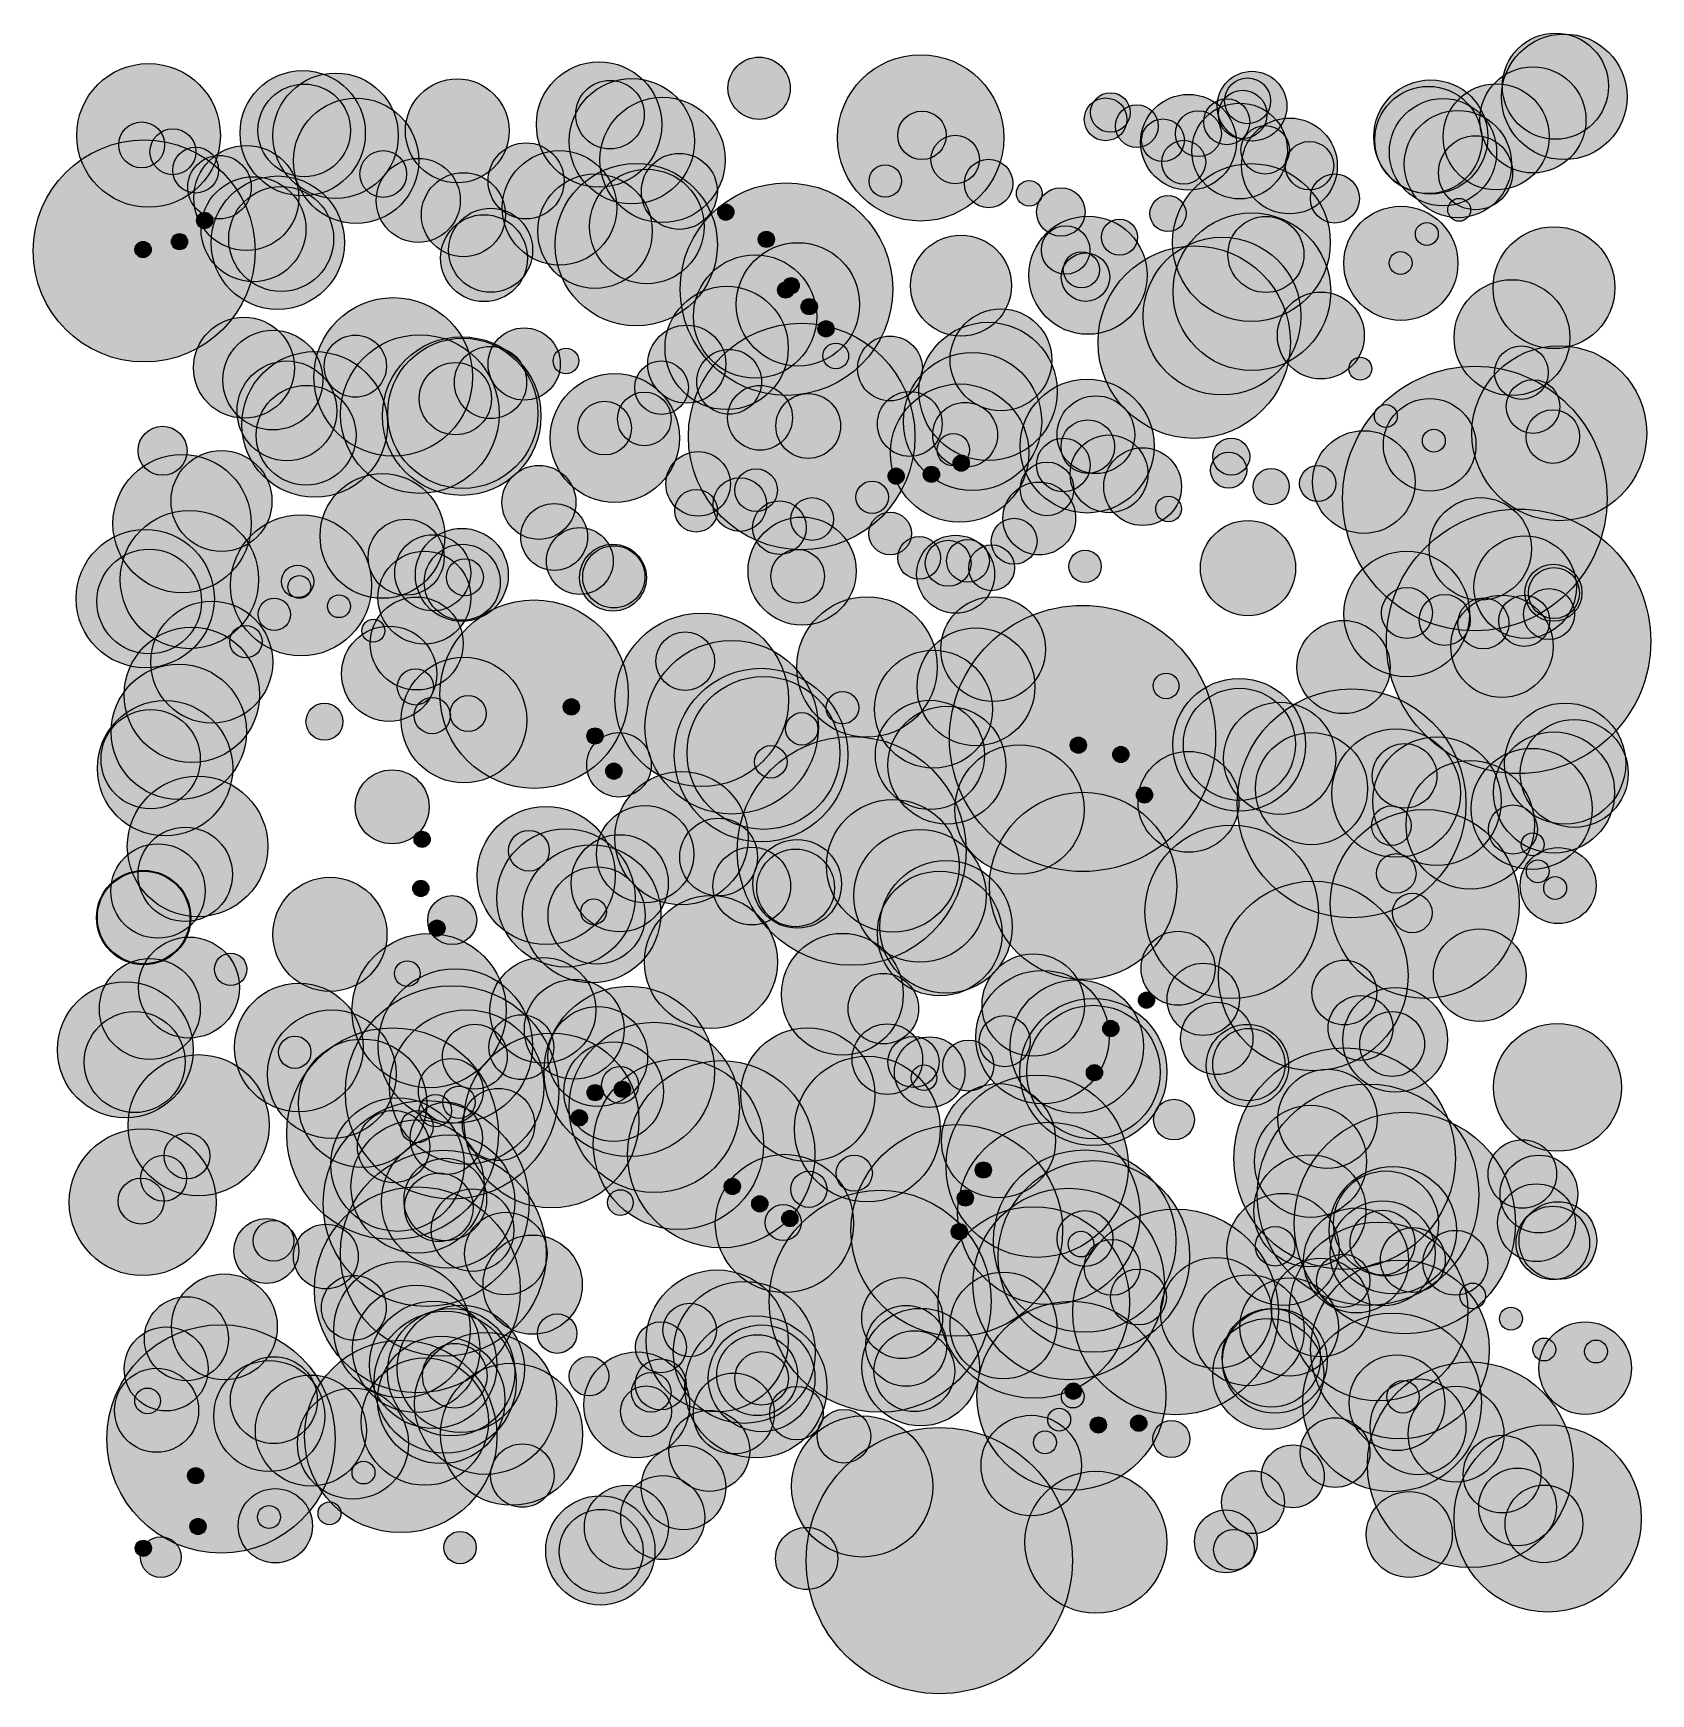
# Model space of a CAD drawing. Header units: metres. Extents: x -0.8 to 10.5, y -1 to 10.5.
import ezdxf

# ---------------------------------------------------------------- set-up
doc = ezdxf.new("R2010")
doc.units = ezdxf.units.M

msp = doc.modelspace()

# ---------------------------------------------------------------- hatches: boundary and pattern name
h = msp.add_hatch(color=7)
edge = h.paths.add_edge_path()
edge.add_ellipse((9.919, 10.092), major_axis=(0, 0.438), ratio=1, start_angle=0, end_angle=360)
h = msp.add_hatch(color=7)
edge = h.paths.add_edge_path()
edge.add_ellipse((9.857, 10.166), major_axis=(0, 0.37), ratio=1, start_angle=0, end_angle=360)
h = msp.add_hatch(color=7)
edge = h.paths.add_edge_path()
edge.add_ellipse((0.045, 9.823), major_axis=(0, 0.501), ratio=1, start_angle=0, end_angle=360)
h = msp.add_hatch(color=7)
edge = h.paths.add_edge_path()
edge.add_ellipse((3.187, 9.899), major_axis=(0, 0.437), ratio=1, start_angle=0, end_angle=360)
h = msp.add_hatch(color=7)
edge = h.paths.add_edge_path()
edge.add_ellipse((4.303, 10.152), major_axis=(0, 0.217), ratio=1, start_angle=0, end_angle=360)
h = msp.add_hatch(color=7)
edge = h.paths.add_edge_path()
edge.add_ellipse((5.43, 9.806), major_axis=(0, 0.58), ratio=1, start_angle=0, end_angle=360)
h = msp.add_hatch(color=7)
edge = h.paths.add_edge_path()
edge.add_ellipse((1.12, 9.838), major_axis=(0, 0.437), ratio=1, start_angle=0, end_angle=360)
h = msp.add_hatch(color=7)
edge = h.paths.add_edge_path()
edge.add_ellipse((1.35, 9.821), major_axis=(0, 0.437), ratio=1, start_angle=0, end_angle=360)
h = msp.add_hatch(color=7)
edge = h.paths.add_edge_path()
edge.add_ellipse((2.198, 9.855), major_axis=(0, 0.362), ratio=1, start_angle=0, end_angle=360)
h = msp.add_hatch(color=7)
edge = h.paths.add_edge_path()
edge.add_ellipse((3.416, 9.782), major_axis=(0, 0.437), ratio=1, start_angle=0, end_angle=360)
h = msp.add_hatch(color=7)
edge = h.paths.add_edge_path()
edge.add_ellipse((3.263, 9.968), major_axis=(0, 0.239), ratio=1, start_angle=0, end_angle=360)
h = msp.add_hatch(color=7)
edge = h.paths.add_edge_path()
edge.add_ellipse((7.741, 10.027), major_axis=(0, 0.243), ratio=1, start_angle=0, end_angle=360)
h = msp.add_hatch(color=7)
edge = h.paths.add_edge_path()
edge.add_ellipse((7.71, 10.064), major_axis=(0, 0.16), ratio=1, start_angle=0, end_angle=360)
h = msp.add_hatch(color=7)
edge = h.paths.add_edge_path()
edge.add_ellipse((8.988, 9.812), major_axis=(0, 0.398), ratio=1, start_angle=0, end_angle=360)
h = msp.add_hatch(color=7)
edge = h.paths.add_edge_path()
edge.add_ellipse((9.7, 9.931), major_axis=(0, 0.37), ratio=1, start_angle=0, end_angle=360)
h = msp.add_hatch(color=7)
edge = h.paths.add_edge_path()
edge.add_ellipse((1.131, 9.858), major_axis=(0, 0.323), ratio=1, start_angle=0, end_angle=360)
h = msp.add_hatch(color=7)
edge = h.paths.add_edge_path()
edge.add_ellipse((1.493, 9.646), major_axis=(0, 0.437), ratio=1, start_angle=0, end_angle=360)
h = msp.add_hatch(color=7)
edge = h.paths.add_edge_path()
edge.add_ellipse((3.63, 9.652), major_axis=(0, 0.437), ratio=1, start_angle=0, end_angle=360)
h = msp.add_hatch(color=7)
edge = h.paths.add_edge_path()
edge.add_ellipse((6.72, 9.935), major_axis=(0, 0.149), ratio=1, start_angle=0, end_angle=360)
h = msp.add_hatch(color=7)
edge = h.paths.add_edge_path()
edge.add_ellipse((6.753, 9.983), major_axis=(0, 0.138), ratio=1, start_angle=0, end_angle=360)
h = msp.add_hatch(color=7)
edge = h.paths.add_edge_path()
edge.add_ellipse((7.298, 9.775), major_axis=(0, 0.334), ratio=1, start_angle=0, end_angle=360)
h = msp.add_hatch(color=7)
edge = h.paths.add_edge_path()
edge.add_ellipse((7.565, 9.918), major_axis=(0, 0.16), ratio=1, start_angle=0, end_angle=360)
h = msp.add_hatch(color=7)
edge = h.paths.add_edge_path()
edge.add_ellipse((7.676, 9.969), major_axis=(0, 0.169), ratio=1, start_angle=0, end_angle=360)
h = msp.add_hatch(color=7)
edge = h.paths.add_edge_path()
edge.add_ellipse((8.971, 9.791), major_axis=(0, 0.374), ratio=1, start_angle=0, end_angle=360)
h = msp.add_hatch(color=7)
edge = h.paths.add_edge_path()
edge.add_ellipse((9.073, 9.706), major_axis=(0, 0.374), ratio=1, start_angle=0, end_angle=360)
h = msp.add_hatch(color=7)
edge = h.paths.add_edge_path()
edge.add_ellipse((9.444, 9.813), major_axis=(0, 0.37), ratio=1, start_angle=0, end_angle=360)
h = msp.add_hatch(color=7)
edge = h.paths.add_edge_path()
edge.add_ellipse((5.439, 9.823), major_axis=(0, 0.169), ratio=1, start_angle=0, end_angle=360)
h = msp.add_hatch(color=7)
edge = h.paths.add_edge_path()
edge.add_ellipse((6.938, 9.888), major_axis=(0, 0.149), ratio=1, start_angle=0, end_angle=360)
h = msp.add_hatch(color=7)
edge = h.paths.add_edge_path()
edge.add_ellipse((7.367, 9.835), major_axis=(0, 0.16), ratio=1, start_angle=0, end_angle=360)
h = msp.add_hatch(color=7)
edge = h.paths.add_edge_path()
edge.add_ellipse((7.655, 9.714), major_axis=(0, 0.334), ratio=1, start_angle=0, end_angle=360)
h = msp.add_hatch(color=7)
edge = h.paths.add_edge_path()
edge.add_ellipse((9.177, 9.623), major_axis=(0, 0.374), ratio=1, start_angle=0, end_angle=360)
h = msp.add_hatch(color=7)
edge = h.paths.add_edge_path()
edge.add_ellipse((-0.003, 9.757), major_axis=(0, 0.16), ratio=1, start_angle=0, end_angle=360)
h = msp.add_hatch(color=7)
edge = h.paths.add_edge_path()
edge.add_ellipse((0.215, 9.709), major_axis=(0, 0.16), ratio=1, start_angle=0, end_angle=360)
h = msp.add_hatch(color=7)
edge = h.paths.add_edge_path()
edge.add_ellipse((7.12, 9.789), major_axis=(0, 0.149), ratio=1, start_angle=0, end_angle=360)
h = msp.add_hatch(color=7)
edge = h.paths.add_edge_path()
edge.add_ellipse((7.833, 9.722), major_axis=(0, 0.169), ratio=1, start_angle=0, end_angle=360)
h = msp.add_hatch(color=7)
edge = h.paths.add_edge_path()
edge.add_ellipse((8.002, 9.61), major_axis=(0, 0.334), ratio=1, start_angle=0, end_angle=360)
h = msp.add_hatch(color=7)
edge = h.paths.add_edge_path()
edge.add_ellipse((0.015, 9.017), major_axis=(0, 0.774), ratio=1, start_angle=0, end_angle=360)
h = msp.add_hatch(color=7)
edge = h.paths.add_edge_path()
edge.add_ellipse((0.374, 9.581), major_axis=(0, 0.16), ratio=1, start_angle=0, end_angle=360)
h = msp.add_hatch(color=7)
edge = h.paths.add_edge_path()
edge.add_ellipse((0.727, 9.387), major_axis=(0, 0.366), ratio=1, start_angle=0, end_angle=360)
h = msp.add_hatch(color=7)
edge = h.paths.add_edge_path()
edge.add_ellipse((2.678, 9.506), major_axis=(0, 0.265), ratio=1, start_angle=0, end_angle=360)
h = msp.add_hatch(color=7)
edge = h.paths.add_edge_path()
edge.add_ellipse((5.671, 9.655), major_axis=(0, 0.169), ratio=1, start_angle=0, end_angle=360)
h = msp.add_hatch(color=7)
edge = h.paths.add_edge_path()
edge.add_ellipse((7.265, 9.636), major_axis=(0, 0.153), ratio=1, start_angle=0, end_angle=360)
h = msp.add_hatch(color=7)
edge = h.paths.add_edge_path()
edge.add_ellipse((8.142, 9.612), major_axis=(0, 0.169), ratio=1, start_angle=0, end_angle=360)
h = msp.add_hatch(color=7)
edge = h.paths.add_edge_path()
edge.add_ellipse((9.3, 9.563), major_axis=(0, 0.258), ratio=1, start_angle=0, end_angle=360)
h = msp.add_hatch(color=7)
edge = h.paths.add_edge_path()
edge.add_ellipse((0.54, 9.462), major_axis=(0, 0.221), ratio=1, start_angle=0, end_angle=360)
h = msp.add_hatch(color=7)
edge = h.paths.add_edge_path()
edge.add_ellipse((1.682, 9.554), major_axis=(0, 0.163), ratio=1, start_angle=0, end_angle=360)
h = msp.add_hatch(color=7)
edge = h.paths.add_edge_path()
edge.add_ellipse((1.926, 9.37), major_axis=(0, 0.293), ratio=1, start_angle=0, end_angle=360)
h = msp.add_hatch(color=7)
edge = h.paths.add_edge_path()
edge.add_ellipse((2.911, 9.318), major_axis=(0, 0.399), ratio=1, start_angle=0, end_angle=360)
h = msp.add_hatch(color=7)
edge = h.paths.add_edge_path()
edge.add_ellipse((3.446, 9.061), major_axis=(0, 0.566), ratio=1, start_angle=0, end_angle=360)
h = msp.add_hatch(color=7)
edge = h.paths.add_edge_path()
edge.add_ellipse((3.747, 9.433), major_axis=(0, 0.265), ratio=1, start_angle=0, end_angle=360)
h = msp.add_hatch(color=7)
edge = h.paths.add_edge_path()
edge.add_ellipse((5.183, 9.505), major_axis=(0, 0.113), ratio=1, start_angle=0, end_angle=360)
h = msp.add_hatch(color=7)
edge = h.paths.add_edge_path()
edge.add_ellipse((5.904, 9.488), major_axis=(0, 0.169), ratio=1, start_angle=0, end_angle=360)
h = msp.add_hatch(color=7)
edge = h.paths.add_edge_path()
edge.add_ellipse((7.737, 9.076), major_axis=(0, 0.55), ratio=1, start_angle=0, end_angle=360)
h = msp.add_hatch(color=7)
edge = h.paths.add_edge_path()
edge.add_ellipse((0.777, 9.169), major_axis=(0, 0.366), ratio=1, start_angle=0, end_angle=360)
h = msp.add_hatch(color=7)
edge = h.paths.add_edge_path()
edge.add_ellipse((0.946, 9.075), major_axis=(0, 0.465), ratio=1, start_angle=0, end_angle=360)
h = msp.add_hatch(color=7)
edge = h.paths.add_edge_path()
edge.add_ellipse((2.241, 9.27), major_axis=(0, 0.293), ratio=1, start_angle=0, end_angle=360)
h = msp.add_hatch(color=7)
edge = h.paths.add_edge_path()
edge.add_ellipse((3.159, 9.155), major_axis=(0, 0.399), ratio=1, start_angle=0, end_angle=360)
h = msp.add_hatch(color=7)
edge = h.paths.add_edge_path()
edge.add_ellipse((3.52, 9.188), major_axis=(0, 0.399), ratio=1, start_angle=0, end_angle=360)
h = msp.add_hatch(color=7)
edge = h.paths.add_edge_path()
edge.add_ellipse((6.187, 9.419), major_axis=(0, 0.0895), ratio=1, start_angle=0, end_angle=360)
h = msp.add_hatch(color=7)
edge = h.paths.add_edge_path()
edge.add_ellipse((8.319, 9.383), major_axis=(0, 0.171), ratio=1, start_angle=0, end_angle=360)
h = msp.add_hatch(color=7)
edge = h.paths.add_edge_path()
edge.add_ellipse((0.97, 9.101), major_axis=(0, 0.366), ratio=1, start_angle=0, end_angle=360)
h = msp.add_hatch(color=7)
edge = h.paths.add_edge_path()
edge.add_ellipse((4.494, 8.751), major_axis=(0, 0.741), ratio=1, start_angle=0, end_angle=360)
h = msp.add_hatch(color=7)
edge = h.paths.add_edge_path()
edge.add_ellipse((6.408, 9.289), major_axis=(0, 0.169), ratio=1, start_angle=0, end_angle=360)
h = msp.add_hatch(color=7)
edge = h.paths.add_edge_path()
edge.add_ellipse((7.155, 9.278), major_axis=(0, 0.126), ratio=1, start_angle=0, end_angle=360)
h = msp.add_hatch(color=7)
edge = h.paths.add_edge_path()
edge.add_ellipse((9.186, 9.304), major_axis=(0, 0.0798), ratio=1, start_angle=0, end_angle=360)
h = msp.add_hatch(color=7)
edge = h.paths.add_edge_path()
edge.add_ellipse((0.436, 9.23), major_axis=(0, 0.0564), ratio=1, start_angle=0, end_angle=360)
h = msp.add_hatch(color=7)
edge = h.paths.add_edge_path()
edge.add_ellipse((2.385, 8.967), major_axis=(0, 0.303), ratio=1, start_angle=0, end_angle=360)
h = msp.add_hatch(color=7)
edge = h.paths.add_edge_path()
edge.add_ellipse((2.431, 9.022), major_axis=(0, 0.293), ratio=1, start_angle=0, end_angle=360)
h = msp.add_hatch(color=7)
edge = h.paths.add_edge_path()
edge.add_ellipse((4.071, 9.288), major_axis=(0, 0.0564), ratio=1, start_angle=0, end_angle=360)
h = msp.add_hatch(color=7)
edge = h.paths.add_edge_path()
edge.add_ellipse((7.74, 8.733), major_axis=(0, 0.55), ratio=1, start_angle=0, end_angle=360)
h = msp.add_hatch(color=7)
edge = h.paths.add_edge_path()
edge.add_ellipse((8.779, 8.931), major_axis=(0, 0.398), ratio=1, start_angle=0, end_angle=360)
h = msp.add_hatch(color=7)
edge = h.paths.add_edge_path()
edge.add_ellipse((4.354, 9.098), major_axis=(0, 0.0564), ratio=1, start_angle=0, end_angle=360)
h = msp.add_hatch(color=7)
edge = h.paths.add_edge_path()
edge.add_ellipse((6.597, 8.848), major_axis=(0, 0.412), ratio=1, start_angle=0, end_angle=360)
h = msp.add_hatch(color=7)
edge = h.paths.add_edge_path()
edge.add_ellipse((6.441, 9.024), major_axis=(0, 0.169), ratio=1, start_angle=0, end_angle=360)
h = msp.add_hatch(color=7)
edge = h.paths.add_edge_path()
edge.add_ellipse((6.817, 9.113), major_axis=(0, 0.126), ratio=1, start_angle=0, end_angle=360)
h = msp.add_hatch(color=7)
edge = h.paths.add_edge_path()
edge.add_ellipse((7.838, 8.993), major_axis=(0, 0.265), ratio=1, start_angle=0, end_angle=360)
h = msp.add_hatch(color=7)
edge = h.paths.add_edge_path()
edge.add_ellipse((8.96, 9.136), major_axis=(0, 0.0798), ratio=1, start_angle=0, end_angle=360)
h = msp.add_hatch(color=7)
edge = h.paths.add_edge_path()
edge.add_ellipse((9.847, 8.761), major_axis=(0, 0.425), ratio=1, start_angle=0, end_angle=360)
h = msp.add_hatch(color=7)
edge = h.paths.add_edge_path()
edge.add_ellipse((0.007, 9.027), major_axis=(0, 0.0564), ratio=1, start_angle=0, end_angle=360)
h = msp.add_hatch(color=7)
edge = h.paths.add_edge_path()
edge.add_ellipse((0.261, 9.082), major_axis=(0, 0.0564), ratio=1, start_angle=0, end_angle=360)
h = msp.add_hatch(color=7)
edge = h.paths.add_edge_path()
edge.add_ellipse((4.574, 8.645), major_axis=(0, 0.43), ratio=1, start_angle=0, end_angle=360)
h = msp.add_hatch(color=7)
edge = h.paths.add_edge_path()
edge.add_ellipse((5.711, 8.776), major_axis=(0, 0.352), ratio=1, start_angle=0, end_angle=360)
h = msp.add_hatch(color=7)
edge = h.paths.add_edge_path()
edge.add_ellipse((7.338, 8.381), major_axis=(0, 0.671), ratio=1, start_angle=0, end_angle=360)
h = msp.add_hatch(color=7)
edge = h.paths.add_edge_path()
edge.add_ellipse((7.532, 8.563), major_axis=(0, 0.55), ratio=1, start_angle=0, end_angle=360)
h = msp.add_hatch(color=7)
edge = h.paths.add_edge_path()
edge.add_ellipse((4.275, 8.56), major_axis=(0, 0.43), ratio=1, start_angle=0, end_angle=360)
h = msp.add_hatch(color=7)
edge = h.paths.add_edge_path()
edge.add_ellipse((6.58, 8.835), major_axis=(0, 0.169), ratio=1, start_angle=0, end_angle=360)
h = msp.add_hatch(color=7)
edge = h.paths.add_edge_path()
edge.add_ellipse((6.551, 8.886), major_axis=(0, 0.126), ratio=1, start_angle=0, end_angle=360)
h = msp.add_hatch(color=7)
edge = h.paths.add_edge_path()
edge.add_ellipse((8.777, 8.933), major_axis=(0, 0.0798), ratio=1, start_angle=0, end_angle=360)
h = msp.add_hatch(color=7)
edge = h.paths.add_edge_path()
edge.add_ellipse((4.489, 8.745), major_axis=(0, 0.0564), ratio=1, start_angle=0, end_angle=360)
h = msp.add_hatch(color=7)
edge = h.paths.add_edge_path()
edge.add_ellipse((4.527, 8.775), major_axis=(0, 0.0564), ratio=1, start_angle=0, end_angle=360)
h = msp.add_hatch(color=7)
edge = h.paths.add_edge_path()
edge.add_ellipse((9.554, 8.413), major_axis=(0, 0.404), ratio=1, start_angle=0, end_angle=360)
h = msp.add_hatch(color=7)
edge = h.paths.add_edge_path()
edge.add_ellipse((1.752, 8.139), major_axis=(0, 0.553), ratio=1, start_angle=0, end_angle=360)
h = msp.add_hatch(color=7)
edge = h.paths.add_edge_path()
edge.add_ellipse((4.077, 8.341), major_axis=(0, 0.43), ratio=1, start_angle=0, end_angle=360)
h = msp.add_hatch(color=7)
edge = h.paths.add_edge_path()
edge.add_ellipse((4.653, 8.629), major_axis=(0, 0.0564), ratio=1, start_angle=0, end_angle=360)
h = msp.add_hatch(color=7)
edge = h.paths.add_edge_path()
edge.add_ellipse((8.221, 8.428), major_axis=(0, 0.303), ratio=1, start_angle=0, end_angle=360)
h = msp.add_hatch(color=7)
edge = h.paths.add_edge_path()
edge.add_ellipse((5.99, 8.258), major_axis=(0, 0.355), ratio=1, start_angle=0, end_angle=360)
h = msp.add_hatch(color=7)
edge = h.paths.add_edge_path()
edge.add_ellipse((0.711, 8.203), major_axis=(0, 0.352), ratio=1, start_angle=0, end_angle=360)
h = msp.add_hatch(color=7)
edge = h.paths.add_edge_path()
edge.add_ellipse((0.912, 8.117), major_axis=(0, 0.348), ratio=1, start_angle=0, end_angle=360)
h = msp.add_hatch(color=7)
edge = h.paths.add_edge_path()
edge.add_ellipse((2.665, 8.229), major_axis=(0, 0.252), ratio=1, start_angle=0, end_angle=360)
h = msp.add_hatch(color=7)
edge = h.paths.add_edge_path()
edge.add_ellipse((3.799, 8.228), major_axis=(0, 0.272), ratio=1, start_angle=0, end_angle=360)
h = msp.add_hatch(color=7)
edge = h.paths.add_edge_path()
edge.add_ellipse((4.6, 7.723), major_axis=(0, 0.79), ratio=1, start_angle=0, end_angle=360)
h = msp.add_hatch(color=7)
edge = h.paths.add_edge_path()
edge.add_ellipse((4.77, 8.474), major_axis=(0, 0.0564), ratio=1, start_angle=0, end_angle=360)
h = msp.add_hatch(color=7)
edge = h.paths.add_edge_path()
edge.add_ellipse((5.9, 8.038), major_axis=(0, 0.482), ratio=1, start_angle=0, end_angle=360)
h = msp.add_hatch(color=7)
edge = h.paths.add_edge_path()
edge.add_ellipse((1.487, 8.214), major_axis=(0, 0.217), ratio=1, start_angle=0, end_angle=360)
h = msp.add_hatch(color=7)
edge = h.paths.add_edge_path()
edge.add_ellipse((1.937, 7.88), major_axis=(0, 0.553), ratio=1, start_angle=0, end_angle=360)
h = msp.add_hatch(color=7)
edge = h.paths.add_edge_path()
edge.add_ellipse((2.229, 7.866), major_axis=(0, 0.553), ratio=1, start_angle=0, end_angle=360)
h = msp.add_hatch(color=7)
edge = h.paths.add_edge_path()
edge.add_ellipse((2.237, 7.885), major_axis=(0, 0.524), ratio=1, start_angle=0, end_angle=360)
h = msp.add_hatch(color=7)
edge = h.paths.add_edge_path()
edge.add_ellipse((2.43, 8.1), major_axis=(0, 0.252), ratio=1, start_angle=0, end_angle=360)
h = msp.add_hatch(color=7)
edge = h.paths.add_edge_path()
edge.add_ellipse((2.956, 8.25), major_axis=(0, 0.0895), ratio=1, start_angle=0, end_angle=360)
h = msp.add_hatch(color=7)
edge = h.paths.add_edge_path()
edge.add_ellipse((4.838, 8.285), major_axis=(0, 0.0895), ratio=1, start_angle=0, end_angle=360)
h = msp.add_hatch(color=7)
edge = h.paths.add_edge_path()
edge.add_ellipse((5.216, 8.198), major_axis=(0, 0.226), ratio=1, start_angle=0, end_angle=360)
h = msp.add_hatch(color=7)
edge = h.paths.add_edge_path()
edge.add_ellipse((9.884, 7.746), major_axis=(0, 0.61), ratio=1, start_angle=0, end_angle=360)
h = msp.add_hatch(color=7)
edge = h.paths.add_edge_path()
edge.add_ellipse((9.62, 8.169), major_axis=(0, 0.187), ratio=1, start_angle=0, end_angle=360)
h = msp.add_hatch(color=7)
edge = h.paths.add_edge_path()
edge.add_ellipse((1.01, 7.902), major_axis=(0, 0.348), ratio=1, start_angle=0, end_angle=360)
h = msp.add_hatch(color=7)
edge = h.paths.add_edge_path()
edge.add_ellipse((1.204, 7.808), major_axis=(0, 0.508), ratio=1, start_angle=0, end_angle=360)
h = msp.add_hatch(color=7)
edge = h.paths.add_edge_path()
edge.add_ellipse((2.185, 7.987), major_axis=(0, 0.252), ratio=1, start_angle=0, end_angle=360)
h = msp.add_hatch(color=7)
edge = h.paths.add_edge_path()
edge.add_ellipse((3.623, 8.064), major_axis=(0, 0.187), ratio=1, start_angle=0, end_angle=360)
h = msp.add_hatch(color=7)
edge = h.paths.add_edge_path()
edge.add_ellipse((4.094, 8.105), major_axis=(0, 0.226), ratio=1, start_angle=0, end_angle=360)
h = msp.add_hatch(color=7)
edge = h.paths.add_edge_path()
edge.add_ellipse((5.792, 7.828), major_axis=(0, 0.482), ratio=1, start_angle=0, end_angle=360)
h = msp.add_hatch(color=7)
edge = h.paths.add_edge_path()
edge.add_ellipse((8.496, 8.196), major_axis=(0, 0.0798), ratio=1, start_angle=0, end_angle=360)
h = msp.add_hatch(color=7)
edge = h.paths.add_edge_path()
edge.add_ellipse((3.297, 7.713), major_axis=(0, 0.45), ratio=1, start_angle=0, end_angle=360)
h = msp.add_hatch(color=7)
edge = h.paths.add_edge_path()
edge.add_ellipse((6.591, 7.657), major_axis=(0, 0.467), ratio=1, start_angle=0, end_angle=360)
h = msp.add_hatch(color=7)
edge = h.paths.add_edge_path()
edge.add_ellipse((9.295, 7.291), major_axis=(0, 0.922), ratio=1, start_angle=0, end_angle=360)
h = msp.add_hatch(color=7)
edge = h.paths.add_edge_path()
edge.add_ellipse((9.701, 7.932), major_axis=(0, 0.187), ratio=1, start_angle=0, end_angle=360)
h = msp.add_hatch(color=7)
edge = h.paths.add_edge_path()
edge.add_ellipse((1.144, 7.732), major_axis=(0, 0.348), ratio=1, start_angle=0, end_angle=360)
h = msp.add_hatch(color=7)
edge = h.paths.add_edge_path()
edge.add_ellipse((3.503, 7.846), major_axis=(0, 0.187), ratio=1, start_angle=0, end_angle=360)
h = msp.add_hatch(color=7)
edge = h.paths.add_edge_path()
edge.add_ellipse((4.31, 7.854), major_axis=(0, 0.226), ratio=1, start_angle=0, end_angle=360)
h = msp.add_hatch(color=7)
edge = h.paths.add_edge_path()
edge.add_ellipse((4.646, 7.797), major_axis=(0, 0.226), ratio=1, start_angle=0, end_angle=360)
h = msp.add_hatch(color=7)
edge = h.paths.add_edge_path()
edge.add_ellipse((5.354, 7.811), major_axis=(0, 0.226), ratio=1, start_angle=0, end_angle=360)
h = msp.add_hatch(color=7)
edge = h.paths.add_edge_path()
edge.add_ellipse((5.702, 7.608), major_axis=(0, 0.482), ratio=1, start_angle=0, end_angle=360)
h = msp.add_hatch(color=7)
edge = h.paths.add_edge_path()
edge.add_ellipse((6.652, 7.736), major_axis=(0, 0.271), ratio=1, start_angle=0, end_angle=360)
h = msp.add_hatch(color=7)
edge = h.paths.add_edge_path()
edge.add_ellipse((3.226, 7.782), major_axis=(0, 0.187), ratio=1, start_angle=0, end_angle=360)
h = msp.add_hatch(color=7)
edge = h.paths.add_edge_path()
edge.add_ellipse((5.74, 7.735), major_axis=(0, 0.226), ratio=1, start_angle=0, end_angle=360)
h = msp.add_hatch(color=7)
edge = h.paths.add_edge_path()
edge.add_ellipse((8.674, 7.866), major_axis=(0, 0.0798), ratio=1, start_angle=0, end_angle=360)
h = msp.add_hatch(color=7)
edge = h.paths.add_edge_path()
edge.add_ellipse((8.98, 7.665), major_axis=(0, 0.323), ratio=1, start_angle=0, end_angle=360)
h = msp.add_hatch(color=7)
edge = h.paths.add_edge_path()
edge.add_ellipse((9.839, 7.723), major_axis=(0, 0.187), ratio=1, start_angle=0, end_angle=360)
h = msp.add_hatch(color=7)
edge = h.paths.add_edge_path()
edge.add_ellipse((0.143, 7.624), major_axis=(0, 0.171), ratio=1, start_angle=0, end_angle=360)
h = msp.add_hatch(color=7)
edge = h.paths.add_edge_path()
edge.add_ellipse((6.596, 7.653), major_axis=(0, 0.187), ratio=1, start_angle=0, end_angle=360)
h = msp.add_hatch(color=7)
edge = h.paths.add_edge_path()
edge.add_ellipse((8.521, 7.406), major_axis=(0, 0.358), ratio=1, start_angle=0, end_angle=360)
h = msp.add_hatch(color=7)
edge = h.paths.add_edge_path()
edge.add_ellipse((9.009, 7.694), major_axis=(0, 0.0798), ratio=1, start_angle=0, end_angle=360)
h = msp.add_hatch(color=7)
edge = h.paths.add_edge_path()
edge.add_ellipse((5.658, 7.631), major_axis=(0, 0.113), ratio=1, start_angle=0, end_angle=360)
h = msp.add_hatch(color=7)
edge = h.paths.add_edge_path()
edge.add_ellipse((6.425, 7.525), major_axis=(0, 0.187), ratio=1, start_angle=0, end_angle=360)
h = msp.add_hatch(color=7)
edge = h.paths.add_edge_path()
edge.add_ellipse((6.744, 7.463), major_axis=(0, 0.271), ratio=1, start_angle=0, end_angle=360)
h = msp.add_hatch(color=7)
edge = h.paths.add_edge_path()
edge.add_ellipse((6.978, 7.374), major_axis=(0, 0.271), ratio=1, start_angle=0, end_angle=360)
h = msp.add_hatch(color=7)
edge = h.paths.add_edge_path()
edge.add_ellipse((7.596, 7.583), major_axis=(0, 0.129), ratio=1, start_angle=0, end_angle=360)
h = msp.add_hatch(color=7)
edge = h.paths.add_edge_path()
edge.add_ellipse((0.279, 7.116), major_axis=(0, 0.482), ratio=1, start_angle=0, end_angle=360)
h = msp.add_hatch(color=7)
edge = h.paths.add_edge_path()
edge.add_ellipse((0.554, 7.273), major_axis=(0, 0.352), ratio=1, start_angle=0, end_angle=360)
h = msp.add_hatch(color=7)
edge = h.paths.add_edge_path()
edge.add_ellipse((3.878, 7.393), major_axis=(0, 0.225), ratio=1, start_angle=0, end_angle=360)
h = msp.add_hatch(color=7)
edge = h.paths.add_edge_path()
edge.add_ellipse((5.713, 7.538), major_axis=(0, 0.0564), ratio=1, start_angle=0, end_angle=360)
h = msp.add_hatch(color=7)
edge = h.paths.add_edge_path()
edge.add_ellipse((6.311, 7.358), major_axis=(0, 0.187), ratio=1, start_angle=0, end_angle=360)
h = msp.add_hatch(color=7)
edge = h.paths.add_edge_path()
edge.add_ellipse((7.578, 7.489), major_axis=(0, 0.126), ratio=1, start_angle=0, end_angle=360)
h = msp.add_hatch(color=7)
edge = h.paths.add_edge_path()
edge.add_ellipse((1.676, 7.03), major_axis=(0, 0.435), ratio=1, start_angle=0, end_angle=360)
h = msp.add_hatch(color=7)
edge = h.paths.add_edge_path()
edge.add_ellipse((2.768, 7.264), major_axis=(0, 0.258), ratio=1, start_angle=0, end_angle=360)
h = msp.add_hatch(color=7)
edge = h.paths.add_edge_path()
edge.add_ellipse((4.169, 7.249), major_axis=(0, 0.187), ratio=1, start_angle=0, end_angle=360)
h = msp.add_hatch(color=7)
edge = h.paths.add_edge_path()
edge.add_ellipse((4.282, 7.349), major_axis=(0, 0.149), ratio=1, start_angle=0, end_angle=360)
h = msp.add_hatch(color=7)
edge = h.paths.add_edge_path()
edge.add_ellipse((5.092, 7.3), major_axis=(0, 0.113), ratio=1, start_angle=0, end_angle=360)
h = msp.add_hatch(color=7)
edge = h.paths.add_edge_path()
edge.add_ellipse((5.259, 7.447), major_axis=(0, 0.0564), ratio=1, start_angle=0, end_angle=360)
h = msp.add_hatch(color=7)
edge = h.paths.add_edge_path()
edge.add_ellipse((5.505, 7.46), major_axis=(0, 0.0564), ratio=1, start_angle=0, end_angle=360)
h = msp.add_hatch(color=7)
edge = h.paths.add_edge_path()
edge.add_ellipse((7.875, 7.374), major_axis=(0, 0.126), ratio=1, start_angle=0, end_angle=360)
h = msp.add_hatch(color=7)
edge = h.paths.add_edge_path()
edge.add_ellipse((8.199, 7.396), major_axis=(0, 0.126), ratio=1, start_angle=0, end_angle=360)
h = msp.add_hatch(color=7)
edge = h.paths.add_edge_path()
edge.add_ellipse((3.864, 7.206), major_axis=(0, 0.149), ratio=1, start_angle=0, end_angle=360)
h = msp.add_hatch(color=7)
edge = h.paths.add_edge_path()
edge.add_ellipse((4.673, 7.148), major_axis=(0, 0.149), ratio=1, start_angle=0, end_angle=360)
h = msp.add_hatch(color=7)
edge = h.paths.add_edge_path()
edge.add_ellipse((6.257, 7.152), major_axis=(0, 0.254), ratio=1, start_angle=0, end_angle=360)
h = msp.add_hatch(color=7)
edge = h.paths.add_edge_path()
edge.add_ellipse((7.159, 7.218), major_axis=(0, 0.0895), ratio=1, start_angle=0, end_angle=360)
h = msp.add_hatch(color=7)
edge = h.paths.add_edge_path()
edge.add_ellipse((9.333, 6.94), major_axis=(0, 0.357), ratio=1, start_angle=0, end_angle=360)
h = msp.add_hatch(color=7)
edge = h.paths.add_edge_path()
edge.add_ellipse((0.33, 6.726), major_axis=(0, 0.482), ratio=1, start_angle=0, end_angle=360)
h = msp.add_hatch(color=7)
edge = h.paths.add_edge_path()
edge.add_ellipse((2.874, 7.023), major_axis=(0, 0.233), ratio=1, start_angle=0, end_angle=360)
h = msp.add_hatch(color=7)
edge = h.paths.add_edge_path()
edge.add_ellipse((4.445, 7.088), major_axis=(0, 0.187), ratio=1, start_angle=0, end_angle=360)
h = msp.add_hatch(color=7)
edge = h.paths.add_edge_path()
edge.add_ellipse((5.217, 7.047), major_axis=(0, 0.149), ratio=1, start_angle=0, end_angle=360)
h = msp.add_hatch(color=7)
edge = h.paths.add_edge_path()
edge.add_ellipse((9.6, 6.295), major_axis=(0, 0.922), ratio=1, start_angle=0, end_angle=360)
h = msp.add_hatch(color=7)
edge = h.paths.add_edge_path()
edge.add_ellipse((0.022, 6.593), major_axis=(0, 0.482), ratio=1, start_angle=0, end_angle=360)
h = msp.add_hatch(color=7)
edge = h.paths.add_edge_path()
edge.add_ellipse((1.109, 6.686), major_axis=(0, 0.492), ratio=1, start_angle=0, end_angle=360)
h = msp.add_hatch(color=7)
edge = h.paths.add_edge_path()
edge.add_ellipse((1.842, 6.882), major_axis=(0, 0.265), ratio=1, start_angle=0, end_angle=360)
h = msp.add_hatch(color=7)
edge = h.paths.add_edge_path()
edge.add_ellipse((2.23, 6.759), major_axis=(0, 0.324), ratio=1, start_angle=0, end_angle=360)
h = msp.add_hatch(color=7)
edge = h.paths.add_edge_path()
edge.add_ellipse((3.053, 6.855), major_axis=(0, 0.233), ratio=1, start_angle=0, end_angle=360)
h = msp.add_hatch(color=7)
edge = h.paths.add_edge_path()
edge.add_ellipse((4.603, 6.785), major_axis=(0, 0.377), ratio=1, start_angle=0, end_angle=360)
h = msp.add_hatch(color=7)
edge = h.paths.add_edge_path()
edge.add_ellipse((6.082, 6.993), major_axis=(0, 0.16), ratio=1, start_angle=0, end_angle=360)
h = msp.add_hatch(color=7)
edge = h.paths.add_edge_path()
edge.add_ellipse((7.713, 6.806), major_axis=(0, 0.332), ratio=1, start_angle=0, end_angle=360)
h = msp.add_hatch(color=7)
edge = h.paths.add_edge_path()
edge.add_ellipse((2.027, 6.773), major_axis=(0, 0.265), ratio=1, start_angle=0, end_angle=360)
h = msp.add_hatch(color=7)
edge = h.paths.add_edge_path()
edge.add_ellipse((2.233, 6.707), major_axis=(0, 0.265), ratio=1, start_angle=0, end_angle=360)
h = msp.add_hatch(color=7)
edge = h.paths.add_edge_path()
edge.add_ellipse((3.284, 6.739), major_axis=(0, 0.233), ratio=1, start_angle=0, end_angle=360)
h = msp.add_hatch(color=7)
edge = h.paths.add_edge_path()
edge.add_ellipse((3.29, 6.745), major_axis=(0, 0.217), ratio=1, start_angle=0, end_angle=360)
h = msp.add_hatch(color=7)
edge = h.paths.add_edge_path()
edge.add_ellipse((5.419, 6.877), major_axis=(0, 0.149), ratio=1, start_angle=0, end_angle=360)
h = msp.add_hatch(color=7)
edge = h.paths.add_edge_path()
edge.add_ellipse((5.674, 6.763), major_axis=(0, 0.272), ratio=1, start_angle=0, end_angle=360)
h = msp.add_hatch(color=7)
edge = h.paths.add_edge_path()
edge.add_ellipse((5.622, 6.84), major_axis=(0, 0.16), ratio=1, start_angle=0, end_angle=360)
h = msp.add_hatch(color=7)
edge = h.paths.add_edge_path()
edge.add_ellipse((5.76, 6.857), major_axis=(0, 0.149), ratio=1, start_angle=0, end_angle=360)
h = msp.add_hatch(color=7)
edge = h.paths.add_edge_path()
edge.add_ellipse((5.925, 6.808), major_axis=(0, 0.16), ratio=1, start_angle=0, end_angle=360)
h = msp.add_hatch(color=7)
edge = h.paths.add_edge_path()
edge.add_ellipse((9.646, 6.673), major_axis=(0, 0.357), ratio=1, start_angle=0, end_angle=360)
h = msp.add_hatch(color=7)
edge = h.paths.add_edge_path()
edge.add_ellipse((0.05, 6.573), major_axis=(0, 0.365), ratio=1, start_angle=0, end_angle=360)
h = msp.add_hatch(color=7)
edge = h.paths.add_edge_path()
edge.add_ellipse((1.969, 6.6), major_axis=(0, 0.324), ratio=1, start_angle=0, end_angle=360)
h = msp.add_hatch(color=7)
edge = h.paths.add_edge_path()
edge.add_ellipse((2.251, 6.742), major_axis=(0, 0.129), ratio=1, start_angle=0, end_angle=360)
h = msp.add_hatch(color=7)
edge = h.paths.add_edge_path()
edge.add_ellipse((4.572, 6.749), major_axis=(0, 0.187), ratio=1, start_angle=0, end_angle=360)
h = msp.add_hatch(color=7)
edge = h.paths.add_edge_path()
edge.add_ellipse((6.577, 6.818), major_axis=(0, 0.113), ratio=1, start_angle=0, end_angle=360)
h = msp.add_hatch(color=7)
edge = h.paths.add_edge_path()
edge.add_ellipse((8.82, 6.486), major_axis=(0, 0.438), ratio=1, start_angle=0, end_angle=360)
h = msp.add_hatch(color=7)
edge = h.paths.add_edge_path()
edge.add_ellipse((9.843, 6.634), major_axis=(0, 0.199), ratio=1, start_angle=0, end_angle=360)
h = msp.add_hatch(color=7)
edge = h.paths.add_edge_path()
edge.add_ellipse((1.085, 6.713), major_axis=(0, 0.113), ratio=1, start_angle=0, end_angle=360)
h = msp.add_hatch(color=7)
edge = h.paths.add_edge_path()
edge.add_ellipse((1.097, 6.674), major_axis=(0, 0.0798), ratio=1, start_angle=0, end_angle=360)
h = msp.add_hatch(color=7)
edge = h.paths.add_edge_path()
edge.add_ellipse((9.847, 6.632), major_axis=(0, 0.178), ratio=1, start_angle=0, end_angle=360)
h = msp.add_hatch(color=7)
edge = h.paths.add_edge_path()
edge.add_ellipse((1.373, 6.54), major_axis=(0, 0.0798), ratio=1, start_angle=0, end_angle=360)
h = msp.add_hatch(color=7)
edge = h.paths.add_edge_path()
edge.add_ellipse((1.915, 6.28), major_axis=(0, 0.324), ratio=1, start_angle=0, end_angle=360)
h = msp.add_hatch(color=7)
edge = h.paths.add_edge_path()
edge.add_ellipse((5.056, 6.116), major_axis=(0, 0.49), ratio=1, start_angle=0, end_angle=360)
h = msp.add_hatch(color=7)
edge = h.paths.add_edge_path()
edge.add_ellipse((5.936, 6.24), major_axis=(0, 0.365), ratio=1, start_angle=0, end_angle=360)
h = msp.add_hatch(color=7)
edge = h.paths.add_edge_path()
edge.add_ellipse((8.821, 6.493), major_axis=(0, 0.178), ratio=1, start_angle=0, end_angle=360)
h = msp.add_hatch(color=7)
edge = h.paths.add_edge_path()
edge.add_ellipse((9.085, 6.444), major_axis=(0, 0.178), ratio=1, start_angle=0, end_angle=360)
h = msp.add_hatch(color=7)
edge = h.paths.add_edge_path()
edge.add_ellipse((9.484, 6.26), major_axis=(0, 0.357), ratio=1, start_angle=0, end_angle=360)
h = msp.add_hatch(color=7)
edge = h.paths.add_edge_path()
edge.add_ellipse((9.64, 6.438), major_axis=(0, 0.178), ratio=1, start_angle=0, end_angle=360)
h = msp.add_hatch(color=7)
edge = h.paths.add_edge_path()
edge.add_ellipse((9.813, 6.485), major_axis=(0, 0.178), ratio=1, start_angle=0, end_angle=360)
h = msp.add_hatch(color=7)
edge = h.paths.add_edge_path()
edge.add_ellipse((0.486, 6.15), major_axis=(0, 0.425), ratio=1, start_angle=0, end_angle=360)
h = msp.add_hatch(color=7)
edge = h.paths.add_edge_path()
edge.add_ellipse((0.922, 6.483), major_axis=(0, 0.113), ratio=1, start_angle=0, end_angle=360)
h = msp.add_hatch(color=7)
edge = h.paths.add_edge_path()
edge.add_ellipse((2.734, 5.927), major_axis=(0, 0.657), ratio=1, start_angle=0, end_angle=360)
h = msp.add_hatch(color=7)
edge = h.paths.add_edge_path()
edge.add_ellipse((3.903, 5.887), major_axis=(0, 0.605), ratio=1, start_angle=0, end_angle=360)
h = msp.add_hatch(color=7)
edge = h.paths.add_edge_path()
edge.add_ellipse((6.559, 5.618), major_axis=(0, 0.928), ratio=1, start_angle=0, end_angle=360)
h = msp.add_hatch(color=7)
edge = h.paths.add_edge_path()
edge.add_ellipse((9.355, 6.42), major_axis=(0, 0.178), ratio=1, start_angle=0, end_angle=360)
h = msp.add_hatch(color=7)
edge = h.paths.add_edge_path()
edge.add_ellipse((0.347, 5.922), major_axis=(0, 0.472), ratio=1, start_angle=0, end_angle=360)
h = msp.add_hatch(color=7)
edge = h.paths.add_edge_path()
edge.add_ellipse((0.724, 6.293), major_axis=(0, 0.113), ratio=1, start_angle=0, end_angle=360)
h = msp.add_hatch(color=7)
edge = h.paths.add_edge_path()
edge.add_ellipse((1.723, 6.069), major_axis=(0, 0.332), ratio=1, start_angle=0, end_angle=360)
h = msp.add_hatch(color=7)
edge = h.paths.add_edge_path()
edge.add_ellipse((1.613, 6.369), major_axis=(0, 0.0798), ratio=1, start_angle=0, end_angle=360)
h = msp.add_hatch(color=7)
edge = h.paths.add_edge_path()
edge.add_ellipse((5.816, 5.978), major_axis=(0, 0.411), ratio=1, start_angle=0, end_angle=360)
h = msp.add_hatch(color=7)
edge = h.paths.add_edge_path()
edge.add_ellipse((8.379, 6.116), major_axis=(0, 0.325), ratio=1, start_angle=0, end_angle=360)
h = msp.add_hatch(color=7)
edge = h.paths.add_edge_path()
edge.add_ellipse((4.112, 5.696), major_axis=(0, 0.605), ratio=1, start_angle=0, end_angle=360)
h = msp.add_hatch(color=7)
edge = h.paths.add_edge_path()
edge.add_ellipse((3.788, 6.157), major_axis=(0, 0.205), ratio=1, start_angle=0, end_angle=360)
h = msp.add_hatch(color=7)
edge = h.paths.add_edge_path()
edge.add_ellipse((2.245, 5.746), major_axis=(0, 0.438), ratio=1, start_angle=0, end_angle=360)
h = msp.add_hatch(color=7)
edge = h.paths.add_edge_path()
edge.add_ellipse((5.519, 5.822), major_axis=(0, 0.411), ratio=1, start_angle=0, end_angle=360)
h = msp.add_hatch(color=7)
edge = h.paths.add_edge_path()
edge.add_ellipse((0.256, 5.664), major_axis=(0, 0.472), ratio=1, start_angle=0, end_angle=360)
h = msp.add_hatch(color=7)
edge = h.paths.add_edge_path()
edge.add_ellipse((1.906, 5.977), major_axis=(0, 0.126), ratio=1, start_angle=0, end_angle=360)
h = msp.add_hatch(color=7)
edge = h.paths.add_edge_path()
edge.add_ellipse((4.317, 5.502), major_axis=(0, 0.605), ratio=1, start_angle=0, end_angle=360)
h = msp.add_hatch(color=7)
edge = h.paths.add_edge_path()
edge.add_ellipse((4.334, 5.517), major_axis=(0, 0.533), ratio=1, start_angle=0, end_angle=360)
h = msp.add_hatch(color=7)
edge = h.paths.add_edge_path()
edge.add_ellipse((7.142, 5.984), major_axis=(0, 0.0895), ratio=1, start_angle=0, end_angle=360)
h = msp.add_hatch(color=7)
edge = h.paths.add_edge_path()
edge.add_ellipse((7.651, 5.574), major_axis=(0, 0.463), ratio=1, start_angle=0, end_angle=360)
h = msp.add_hatch(color=7)
edge = h.paths.add_edge_path()
edge.add_ellipse((2.274, 5.792), major_axis=(0, 0.126), ratio=1, start_angle=0, end_angle=360)
h = msp.add_hatch(color=7)
edge = h.paths.add_edge_path()
edge.add_ellipse((4.885, 5.832), major_axis=(0, 0.113), ratio=1, start_angle=0, end_angle=360)
h = msp.add_hatch(color=7)
edge = h.paths.add_edge_path()
edge.add_ellipse((7.653, 5.577), major_axis=(0, 0.391), ratio=1, start_angle=0, end_angle=360)
h = msp.add_hatch(color=7)
edge = h.paths.add_edge_path()
edge.add_ellipse((8.435, 5.165), major_axis=(0, 0.798), ratio=1, start_angle=0, end_angle=360)
h = msp.add_hatch(color=7)
edge = h.paths.add_edge_path()
edge.add_ellipse((0.16, 5.41), major_axis=(0, 0.472), ratio=1, start_angle=0, end_angle=360)
h = msp.add_hatch(color=7)
edge = h.paths.add_edge_path()
edge.add_ellipse((0.06, 5.473), major_axis=(0, 0.346), ratio=1, start_angle=0, end_angle=360)
h = msp.add_hatch(color=7)
edge = h.paths.add_edge_path()
edge.add_ellipse((1.272, 5.735), major_axis=(0, 0.129), ratio=1, start_angle=0, end_angle=360)
h = msp.add_hatch(color=7)
edge = h.paths.add_edge_path()
edge.add_ellipse((2.024, 5.777), major_axis=(0, 0.126), ratio=1, start_angle=0, end_angle=360)
h = msp.add_hatch(color=7)
edge = h.paths.add_edge_path()
edge.add_ellipse((2.994, 5.838), major_axis=(0, 0.0564), ratio=1, start_angle=0, end_angle=360)
h = msp.add_hatch(color=7)
edge = h.paths.add_edge_path()
edge.add_ellipse((4.601, 5.685), major_axis=(0, 0.113), ratio=1, start_angle=0, end_angle=360)
h = msp.add_hatch(color=7)
edge = h.paths.add_edge_path()
edge.add_ellipse((5.495, 5.503), major_axis=(0, 0.381), ratio=1, start_angle=0, end_angle=360)
h = msp.add_hatch(color=7)
edge = h.paths.add_edge_path()
edge.add_ellipse((5.613, 5.432), major_axis=(0, 0.411), ratio=1, start_angle=0, end_angle=360)
h = msp.add_hatch(color=7)
edge = h.paths.add_edge_path()
edge.add_ellipse((7.934, 5.479), major_axis=(0, 0.391), ratio=1, start_angle=0, end_angle=360)
h = msp.add_hatch(color=7)
edge = h.paths.add_edge_path()
edge.add_ellipse((9.925, 5.443), major_axis=(0, 0.422), ratio=1, start_angle=0, end_angle=360)
h = msp.add_hatch(color=7)
edge = h.paths.add_edge_path()
edge.add_ellipse((3.159, 5.635), major_axis=(0, 0.0564), ratio=1, start_angle=0, end_angle=360)
h = msp.add_hatch(color=7)
edge = h.paths.add_edge_path()
edge.add_ellipse((8.746, 5.237), major_axis=(0, 0.448), ratio=1, start_angle=0, end_angle=360)
h = msp.add_hatch(color=7)
edge = h.paths.add_edge_path()
edge.add_ellipse((9.988, 5.374), major_axis=(0, 0.376), ratio=1, start_angle=0, end_angle=360)
h = msp.add_hatch(color=7)
edge = h.paths.add_edge_path()
edge.add_ellipse((3.326, 5.434), major_axis=(0, 0.225), ratio=1, start_angle=0, end_angle=360)
h = msp.add_hatch(color=7)
edge = h.paths.add_edge_path()
edge.add_ellipse((4.949, 4.834), major_axis=(0, 0.798), ratio=1, start_angle=0, end_angle=360)
h = msp.add_hatch(color=7)
edge = h.paths.add_edge_path()
edge.add_ellipse((4.385, 5.455), major_axis=(0, 0.113), ratio=1, start_angle=0, end_angle=360)
h = msp.add_hatch(color=7)
edge = h.paths.add_edge_path()
edge.add_ellipse((6.119, 5.123), major_axis=(0, 0.451), ratio=1, start_angle=0, end_angle=360)
h = msp.add_hatch(color=7)
edge = h.paths.add_edge_path()
edge.add_ellipse((6.53, 5.571), major_axis=(0, 0.0564), ratio=1, start_angle=0, end_angle=360)
h = msp.add_hatch(color=7)
edge = h.paths.add_edge_path()
edge.add_ellipse((6.826, 5.506), major_axis=(0, 0.0564), ratio=1, start_angle=0, end_angle=360)
h = msp.add_hatch(color=7)
edge = h.paths.add_edge_path()
edge.add_ellipse((8.156, 5.268), major_axis=(0, 0.391), ratio=1, start_angle=0, end_angle=360)
h = msp.add_hatch(color=7)
edge = h.paths.add_edge_path()
edge.add_ellipse((8.805, 5.357), major_axis=(0, 0.225), ratio=1, start_angle=0, end_angle=360)
h = msp.add_hatch(color=7)
edge = h.paths.add_edge_path()
edge.add_ellipse((9.031, 5.181), major_axis=(0, 0.448), ratio=1, start_angle=0, end_angle=360)
h = msp.add_hatch(color=7)
edge = h.paths.add_edge_path()
edge.add_ellipse((9.848, 5.241), major_axis=(0, 0.422), ratio=1, start_angle=0, end_angle=360)
h = msp.add_hatch(color=7)
edge = h.paths.add_edge_path()
edge.add_ellipse((3.29, 5.39), major_axis=(0, 0.0564), ratio=1, start_angle=0, end_angle=360)
h = msp.add_hatch(color=7)
edge = h.paths.add_edge_path()
edge.add_ellipse((7.298, 5.176), major_axis=(0, 0.352), ratio=1, start_angle=0, end_angle=360)
h = msp.add_hatch(color=7)
edge = h.paths.add_edge_path()
edge.add_ellipse((9.263, 5.016), major_axis=(0, 0.448), ratio=1, start_angle=0, end_angle=360)
h = msp.add_hatch(color=7)
edge = h.paths.add_edge_path()
edge.add_ellipse((9.691, 5.127), major_axis=(0, 0.422), ratio=1, start_angle=0, end_angle=360)
h = msp.add_hatch(color=7)
edge = h.paths.add_edge_path()
edge.add_ellipse((0.387, 4.865), major_axis=(0, 0.49), ratio=1, start_angle=0, end_angle=360)
h = msp.add_hatch(color=7)
edge = h.paths.add_edge_path()
edge.add_ellipse((1.744, 5.141), major_axis=(0, 0.258), ratio=1, start_angle=0, end_angle=360)
h = msp.add_hatch(color=7)
edge = h.paths.add_edge_path()
edge.add_ellipse((3.762, 4.923), major_axis=(0, 0.465), ratio=1, start_angle=0, end_angle=360)
h = msp.add_hatch(color=7)
edge = h.paths.add_edge_path()
edge.add_ellipse((6.563, 4.59), major_axis=(0, 0.653), ratio=1, start_angle=0, end_angle=360)
h = msp.add_hatch(color=7)
edge = h.paths.add_edge_path()
edge.add_ellipse((6.991, 5.224), major_axis=(0, 0.0564), ratio=1, start_angle=0, end_angle=360)
h = msp.add_hatch(color=7)
edge = h.paths.add_edge_path()
edge.add_ellipse((2.818, 4.662), major_axis=(0, 0.482), ratio=1, start_angle=0, end_angle=360)
h = msp.add_hatch(color=7)
edge = h.paths.add_edge_path()
edge.add_ellipse((3.508, 4.811), major_axis=(0, 0.339), ratio=1, start_angle=0, end_angle=360)
h = msp.add_hatch(color=7)
edge = h.paths.add_edge_path()
edge.add_ellipse((5.236, 4.73), major_axis=(0, 0.462), ratio=1, start_angle=0, end_angle=360)
h = msp.add_hatch(color=7)
edge = h.paths.add_edge_path()
edge.add_ellipse((8.946, 4.464), major_axis=(0, 0.659), ratio=1, start_angle=0, end_angle=360)
h = msp.add_hatch(color=7)
edge = h.paths.add_edge_path()
edge.add_ellipse((8.713, 5.01), major_axis=(0, 0.138), ratio=1, start_angle=0, end_angle=360)
h = msp.add_hatch(color=7)
edge = h.paths.add_edge_path()
edge.add_ellipse((9.561, 4.983), major_axis=(0, 0.171), ratio=1, start_angle=0, end_angle=360)
h = msp.add_hatch(color=7)
edge = h.paths.add_edge_path()
edge.add_ellipse((0.301, 4.67), major_axis=(0, 0.329), ratio=1, start_angle=0, end_angle=360)
h = msp.add_hatch(color=7)
edge = h.paths.add_edge_path()
edge.add_ellipse((2.956, 4.506), major_axis=(0, 0.482), ratio=1, start_angle=0, end_angle=360)
h = msp.add_hatch(color=7)
edge = h.paths.add_edge_path()
edge.add_ellipse((4.021, 4.791), major_axis=(0, 0.271), ratio=1, start_angle=0, end_angle=360)
h = msp.add_hatch(color=7)
edge = h.paths.add_edge_path()
edge.add_ellipse((5.425, 4.521), major_axis=(0, 0.462), ratio=1, start_angle=0, end_angle=360)
h = msp.add_hatch(color=7)
edge = h.paths.add_edge_path()
edge.add_ellipse((7.599, 4.409), major_axis=(0, 0.605), ratio=1, start_angle=0, end_angle=360)
h = msp.add_hatch(color=7)
edge = h.paths.add_edge_path()
edge.add_ellipse((0.111, 4.554), major_axis=(0, 0.329), ratio=1, start_angle=0, end_angle=360)
h = msp.add_hatch(color=7)
edge = h.paths.add_edge_path()
edge.add_ellipse((1.953, 4.915), major_axis=(0, 0.0564), ratio=1, start_angle=0, end_angle=360)
h = msp.add_hatch(color=7)
edge = h.paths.add_edge_path()
edge.add_ellipse((2.698, 4.835), major_axis=(0, 0.142), ratio=1, start_angle=0, end_angle=360)
h = msp.add_hatch(color=7)
edge = h.paths.add_edge_path()
edge.add_ellipse((3.135, 4.395), major_axis=(0, 0.482), ratio=1, start_angle=0, end_angle=360)
h = msp.add_hatch(color=7)
edge = h.paths.add_edge_path()
edge.add_ellipse((3.331, 4.608), major_axis=(0, 0.339), ratio=1, start_angle=0, end_angle=360)
h = msp.add_hatch(color=7)
edge = h.paths.add_edge_path()
edge.add_ellipse((4.569, 4.604), major_axis=(0, 0.309), ratio=1, start_angle=0, end_angle=360)
h = msp.add_hatch(color=7)
edge = h.paths.add_edge_path()
edge.add_ellipse((9.698, 4.879), major_axis=(0, 0.0798), ratio=1, start_angle=0, end_angle=360)
h = msp.add_hatch(color=7)
edge = h.paths.add_edge_path()
edge.add_ellipse((4.252, 4.589), major_axis=(0, 0.271), ratio=1, start_angle=0, end_angle=360)
h = msp.add_hatch(color=7)
edge = h.paths.add_edge_path()
edge.add_ellipse((4.558, 4.576), major_axis=(0, 0.271), ratio=1, start_angle=0, end_angle=360)
h = msp.add_hatch(color=7)
edge = h.paths.add_edge_path()
edge.add_ellipse((5.607, 4.304), major_axis=(0, 0.462), ratio=1, start_angle=0, end_angle=360)
h = msp.add_hatch(color=7)
edge = h.paths.add_edge_path()
edge.add_ellipse((8.747, 4.677), major_axis=(0, 0.138), ratio=1, start_angle=0, end_angle=360)
h = msp.add_hatch(color=7)
edge = h.paths.add_edge_path()
edge.add_ellipse((9.876, 4.592), major_axis=(0, 0.265), ratio=1, start_angle=0, end_angle=360)
h = msp.add_hatch(color=7)
edge = h.paths.add_edge_path()
edge.add_ellipse((9.734, 4.692), major_axis=(0, 0.0798), ratio=1, start_angle=0, end_angle=360)
h = msp.add_hatch(color=7)
edge = h.paths.add_edge_path()
edge.add_ellipse((0.011, 4.369), major_axis=(0, 0.329), ratio=1, start_angle=0, end_angle=360)
h = msp.add_hatch(color=7)
edge = h.paths.add_edge_path()
edge.add_ellipse((0.011, 4.369), major_axis=(0, 0.323), ratio=1, start_angle=0, end_angle=360)
h = msp.add_hatch(color=7)
edge = h.paths.add_edge_path()
edge.add_ellipse((1.31, 4.252), major_axis=(0, 0.398), ratio=1, start_angle=0, end_angle=360)
h = msp.add_hatch(color=7)
edge = h.paths.add_edge_path()
edge.add_ellipse((3.17, 4.384), major_axis=(0, 0.339), ratio=1, start_angle=0, end_angle=360)
h = msp.add_hatch(color=7)
edge = h.paths.add_edge_path()
edge.add_ellipse((5.563, 4.258), major_axis=(0, 0.435), ratio=1, start_angle=0, end_angle=360)
h = msp.add_hatch(color=7)
edge = h.paths.add_edge_path()
edge.add_ellipse((9.855, 4.575), major_axis=(0, 0.0798), ratio=1, start_angle=0, end_angle=360)
h = msp.add_hatch(color=7)
edge = h.paths.add_edge_path()
edge.add_ellipse((1.944, 4.572), major_axis=(0, 0.0564), ratio=1, start_angle=0, end_angle=360)
h = msp.add_hatch(color=7)
edge = h.paths.add_edge_path()
edge.add_ellipse((2.163, 4.351), major_axis=(0, 0.171), ratio=1, start_angle=0, end_angle=360)
h = msp.add_hatch(color=7)
edge = h.paths.add_edge_path()
edge.add_ellipse((3.968, 4.059), major_axis=(0, 0.463), ratio=1, start_angle=0, end_angle=360)
h = msp.add_hatch(color=7)
edge = h.paths.add_edge_path()
edge.add_ellipse((8.168, 3.962), major_axis=(0, 0.661), ratio=1, start_angle=0, end_angle=360)
h = msp.add_hatch(color=7)
edge = h.paths.add_edge_path()
edge.add_ellipse((8.859, 4.401), major_axis=(0, 0.138), ratio=1, start_angle=0, end_angle=360)
h = msp.add_hatch(color=7)
edge = h.paths.add_edge_path()
edge.add_ellipse((3.149, 4.409), major_axis=(0, 0.0895), ratio=1, start_angle=0, end_angle=360)
h = msp.add_hatch(color=7)
edge = h.paths.add_edge_path()
edge.add_ellipse((2.057, 4.295), major_axis=(0, 0.0564), ratio=1, start_angle=0, end_angle=360)
h = msp.add_hatch(color=7)
edge = h.paths.add_edge_path()
edge.add_ellipse((9.329, 3.967), major_axis=(0, 0.323), ratio=1, start_angle=0, end_angle=360)
h = msp.add_hatch(color=7)
edge = h.paths.add_edge_path()
edge.add_ellipse((0.328, 3.881), major_axis=(0, 0.352), ratio=1, start_angle=0, end_angle=360)
h = msp.add_hatch(color=7)
edge = h.paths.add_edge_path()
edge.add_ellipse((2.002, 3.72), major_axis=(0, 0.538), ratio=1, start_angle=0, end_angle=360)
h = msp.add_hatch(color=7)
edge = h.paths.add_edge_path()
edge.add_ellipse((4.884, 3.834), major_axis=(0, 0.425), ratio=1, start_angle=0, end_angle=360)
h = msp.add_hatch(color=7)
edge = h.paths.add_edge_path()
edge.add_ellipse((7.225, 4.015), major_axis=(0, 0.258), ratio=1, start_angle=0, end_angle=360)
h = msp.add_hatch(color=7)
edge = h.paths.add_edge_path()
edge.add_ellipse((0.054, 3.732), major_axis=(0, 0.352), ratio=1, start_angle=0, end_angle=360)
h = msp.add_hatch(color=7)
edge = h.paths.add_edge_path()
edge.add_ellipse((0.618, 4.008), major_axis=(0, 0.113), ratio=1, start_angle=0, end_angle=360)
h = msp.add_hatch(color=7)
edge = h.paths.add_edge_path()
edge.add_ellipse((1.85, 3.978), major_axis=(0, 0.0895), ratio=1, start_angle=0, end_angle=360)
h = msp.add_hatch(color=7)
edge = h.paths.add_edge_path()
edge.add_ellipse((2.795, 3.722), major_axis=(0, 0.369), ratio=1, start_angle=0, end_angle=360)
h = msp.add_hatch(color=7)
edge = h.paths.add_edge_path()
edge.add_ellipse((6.215, 3.759), major_axis=(0, 0.357), ratio=1, start_angle=0, end_angle=360)
h = msp.add_hatch(color=7)
edge = h.paths.add_edge_path()
edge.add_ellipse((8.385, 3.846), major_axis=(0, 0.226), ratio=1, start_angle=0, end_angle=360)
h = msp.add_hatch(color=7)
edge = h.paths.add_edge_path()
edge.add_ellipse((2.185, 3.474), major_axis=(0, 0.538), ratio=1, start_angle=0, end_angle=360)
h = msp.add_hatch(color=7)
edge = h.paths.add_edge_path()
edge.add_ellipse((3.014, 3.59), major_axis=(0, 0.348), ratio=1, start_angle=0, end_angle=360)
h = msp.add_hatch(color=7)
edge = h.paths.add_edge_path()
edge.add_ellipse((5.17, 3.734), major_axis=(0, 0.246), ratio=1, start_angle=0, end_angle=360)
h = msp.add_hatch(color=7)
edge = h.paths.add_edge_path()
edge.add_ellipse((6.28, 3.536), major_axis=(0, 0.465), ratio=1, start_angle=0, end_angle=360)
h = msp.add_hatch(color=7)
edge = h.paths.add_edge_path()
edge.add_ellipse((7.401, 3.799), major_axis=(0, 0.252), ratio=1, start_angle=0, end_angle=360)
h = msp.add_hatch(color=7)
edge = h.paths.add_edge_path()
edge.add_ellipse((-0.117, 3.447), major_axis=(0, 0.474), ratio=1, start_angle=0, end_angle=360)
h = msp.add_hatch(color=7)
edge = h.paths.add_edge_path()
edge.add_ellipse((1.093, 3.463), major_axis=(0, 0.448), ratio=1, start_angle=0, end_angle=360)
h = msp.add_hatch(color=7)
edge = h.paths.add_edge_path()
edge.add_ellipse((2.162, 3.15), major_axis=(0, 0.744), ratio=1, start_angle=0, end_angle=360)
h = msp.add_hatch(color=7)
edge = h.paths.add_edge_path()
edge.add_ellipse((3.398, 3.296), major_axis=(0, 0.594), ratio=1, start_angle=0, end_angle=360)
h = msp.add_hatch(color=7)
edge = h.paths.add_edge_path()
edge.add_ellipse((6.519, 3.47), major_axis=(0, 0.465), ratio=1, start_angle=0, end_angle=360)
h = msp.add_hatch(color=7)
edge = h.paths.add_edge_path()
edge.add_ellipse((7.005, 3.793), major_axis=(0, 0.0564), ratio=1, start_angle=0, end_angle=360)
h = msp.add_hatch(color=7)
edge = h.paths.add_edge_path()
edge.add_ellipse((8.498, 3.599), major_axis=(0, 0.226), ratio=1, start_angle=0, end_angle=360)
h = msp.add_hatch(color=7)
edge = h.paths.add_edge_path()
edge.add_ellipse((8.74, 3.516), major_axis=(0, 0.365), ratio=1, start_angle=0, end_angle=360)
h = msp.add_hatch(color=7)
edge = h.paths.add_edge_path()
edge.add_ellipse((-0.051, 3.361), major_axis=(0, 0.352), ratio=1, start_angle=0, end_angle=360)
h = msp.add_hatch(color=7)
edge = h.paths.add_edge_path()
edge.add_ellipse((1.323, 3.277), major_axis=(0, 0.448), ratio=1, start_angle=0, end_angle=360)
h = msp.add_hatch(color=7)
edge = h.paths.add_edge_path()
edge.add_ellipse((2.264, 3.188), major_axis=(0, 0.538), ratio=1, start_angle=0, end_angle=360)
h = msp.add_hatch(color=7)
edge = h.paths.add_edge_path()
edge.add_ellipse((3.178, 3.4), major_axis=(0, 0.348), ratio=1, start_angle=0, end_angle=360)
h = msp.add_hatch(color=7)
edge = h.paths.add_edge_path()
edge.add_ellipse((6.635, 3.292), major_axis=(0, 0.513), ratio=1, start_angle=0, end_angle=360)
h = msp.add_hatch(color=7)
edge = h.paths.add_edge_path()
edge.add_ellipse((6.635, 3.292), major_axis=(0, 0.465), ratio=1, start_angle=0, end_angle=360)
h = msp.add_hatch(color=7)
edge = h.paths.add_edge_path()
edge.add_ellipse((7.495, 3.526), major_axis=(0, 0.252), ratio=1, start_angle=0, end_angle=360)
h = msp.add_hatch(color=7)
edge = h.paths.add_edge_path()
edge.add_ellipse((8.718, 3.487), major_axis=(0, 0.226), ratio=1, start_angle=0, end_angle=360)
h = msp.add_hatch(color=7)
edge = h.paths.add_edge_path()
edge.add_ellipse((1.747, 2.862), major_axis=(0, 0.738), ratio=1, start_angle=0, end_angle=360)
h = msp.add_hatch(color=7)
edge = h.paths.add_edge_path()
edge.add_ellipse((2.321, 3.399), major_axis=(0, 0.226), ratio=1, start_angle=0, end_angle=360)
h = msp.add_hatch(color=7)
edge = h.paths.add_edge_path()
edge.add_ellipse((2.645, 3.465), major_axis=(0, 0.226), ratio=1, start_angle=0, end_angle=360)
h = msp.add_hatch(color=7)
edge = h.paths.add_edge_path()
edge.add_ellipse((3.572, 3.045), major_axis=(0, 0.594), ratio=1, start_angle=0, end_angle=360)
h = msp.add_hatch(color=7)
edge = h.paths.add_edge_path()
edge.add_ellipse((4.643, 3.134), major_axis=(0, 0.467), ratio=1, start_angle=0, end_angle=360)
h = msp.add_hatch(color=7)
edge = h.paths.add_edge_path()
edge.add_ellipse((5.198, 3.382), major_axis=(0, 0.246), ratio=1, start_angle=0, end_angle=360)
h = msp.add_hatch(color=7)
edge = h.paths.add_edge_path()
edge.add_ellipse((6.016, 3.507), major_axis=(0, 0.178), ratio=1, start_angle=0, end_angle=360)
h = msp.add_hatch(color=7)
edge = h.paths.add_edge_path()
edge.add_ellipse((6.756, 3.595), major_axis=(0, 0.0564), ratio=1, start_angle=0, end_angle=360)
h = msp.add_hatch(color=7)
edge = h.paths.add_edge_path()
edge.add_ellipse((7.709, 3.337), major_axis=(0, 0.287), ratio=1, start_angle=0, end_angle=360)
h = msp.add_hatch(color=7)
edge = h.paths.add_edge_path()
edge.add_ellipse((7.719, 3.344), major_axis=(0, 0.252), ratio=1, start_angle=0, end_angle=360)
h = msp.add_hatch(color=7)
edge = h.paths.add_edge_path()
edge.add_ellipse((9.871, 3.185), major_axis=(0, 0.446), ratio=1, start_angle=0, end_angle=360)
h = msp.add_hatch(color=7)
edge = h.paths.add_edge_path()
edge.add_ellipse((1.065, 3.43), major_axis=(0, 0.113), ratio=1, start_angle=0, end_angle=360)
h = msp.add_hatch(color=7)
edge = h.paths.add_edge_path()
edge.add_ellipse((1.538, 3.074), major_axis=(0, 0.448), ratio=1, start_angle=0, end_angle=360)
h = msp.add_hatch(color=7)
edge = h.paths.add_edge_path()
edge.add_ellipse((2.855, 2.954), major_axis=(0, 0.61), ratio=1, start_angle=0, end_angle=360)
h = msp.add_hatch(color=7)
edge = h.paths.add_edge_path()
edge.add_ellipse((3.289, 3.155), major_axis=(0, 0.348), ratio=1, start_angle=0, end_angle=360)
h = msp.add_hatch(color=7)
edge = h.paths.add_edge_path()
edge.add_ellipse((5.38, 3.362), major_axis=(0, 0.178), ratio=1, start_angle=0, end_angle=360)
h = msp.add_hatch(color=7)
edge = h.paths.add_edge_path()
edge.add_ellipse((5.493, 3.291), major_axis=(0, 0.246), ratio=1, start_angle=0, end_angle=360)
h = msp.add_hatch(color=7)
edge = h.paths.add_edge_path()
edge.add_ellipse((5.762, 3.337), major_axis=(0, 0.178), ratio=1, start_angle=0, end_angle=360)
h = msp.add_hatch(color=7)
edge = h.paths.add_edge_path()
edge.add_ellipse((0.394, 2.921), major_axis=(0, 0.492), ratio=1, start_angle=0, end_angle=360)
h = msp.add_hatch(color=7)
edge = h.paths.add_edge_path()
edge.add_ellipse((2.153, 3.16), major_axis=(0, 0.226), ratio=1, start_angle=0, end_angle=360)
h = msp.add_hatch(color=7)
edge = h.paths.add_edge_path()
edge.add_ellipse((3.741, 2.788), major_axis=(0, 0.594), ratio=1, start_angle=0, end_angle=360)
h = msp.add_hatch(color=7)
edge = h.paths.add_edge_path()
edge.add_ellipse((4.039, 2.719), major_axis=(0, 0.653), ratio=1, start_angle=0, end_angle=360)
h = msp.add_hatch(color=7)
edge = h.paths.add_edge_path()
edge.add_ellipse((5.058, 2.894), major_axis=(0, 0.508), ratio=1, start_angle=0, end_angle=360)
h = msp.add_hatch(color=7)
edge = h.paths.add_edge_path()
edge.add_ellipse((8.387, 2.688), major_axis=(0, 0.772), ratio=1, start_angle=0, end_angle=360)
h = msp.add_hatch(color=7)
edge = h.paths.add_edge_path()
edge.add_ellipse((3.334, 3.202), major_axis=(0, 0.129), ratio=1, start_angle=0, end_angle=360)
h = msp.add_hatch(color=7)
edge = h.paths.add_edge_path()
edge.add_ellipse((5.453, 3.252), major_axis=(0, 0.0895), ratio=1, start_angle=0, end_angle=360)
h = msp.add_hatch(color=7)
edge = h.paths.add_edge_path()
edge.add_ellipse((6.243, 2.635), major_axis=(0, 0.636), ratio=1, start_angle=0, end_angle=360)
h = msp.add_hatch(color=7)
edge = h.paths.add_edge_path()
edge.add_ellipse((6.642, 3.287), major_axis=(0, 0.0564), ratio=1, start_angle=0, end_angle=360)
h = msp.add_hatch(color=7)
edge = h.paths.add_edge_path()
edge.add_ellipse((8.268, 2.966), major_axis=(0, 0.346), ratio=1, start_angle=0, end_angle=360)
h = msp.add_hatch(color=7)
edge = h.paths.add_edge_path()
edge.add_ellipse((2.046, 3.022), major_axis=(0, 0.113), ratio=1, start_angle=0, end_angle=360)
h = msp.add_hatch(color=7)
edge = h.paths.add_edge_path()
edge.add_ellipse((2.21, 3.081), major_axis=(0, 0.113), ratio=1, start_angle=0, end_angle=360)
h = msp.add_hatch(color=7)
edge = h.paths.add_edge_path()
edge.add_ellipse((2.486, 2.926), major_axis=(0, 0.252), ratio=1, start_angle=0, end_angle=360)
h = msp.add_hatch(color=7)
edge = h.paths.add_edge_path()
edge.add_ellipse((3.16, 3.148), major_axis=(0, 0.0564), ratio=1, start_angle=0, end_angle=360)
h = msp.add_hatch(color=7)
edge = h.paths.add_edge_path()
edge.add_ellipse((3.35, 3.171), major_axis=(0, 0.0564), ratio=1, start_angle=0, end_angle=360)
h = msp.add_hatch(color=7)
edge = h.paths.add_edge_path()
edge.add_ellipse((5.973, 2.813), major_axis=(0, 0.398), ratio=1, start_angle=0, end_angle=360)
h = msp.add_hatch(color=7)
edge = h.paths.add_edge_path()
edge.add_ellipse((8.55, 2.436), major_axis=(0, 0.772), ratio=1, start_angle=0, end_angle=360)
h = msp.add_hatch(color=7)
edge = h.paths.add_edge_path()
edge.add_ellipse((1.981, 2.375), major_axis=(0, 0.718), ratio=1, start_angle=0, end_angle=360)
h = msp.add_hatch(color=7)
edge = h.paths.add_edge_path()
edge.add_ellipse((1.782, 2.646), major_axis=(0, 0.465), ratio=1, start_angle=0, end_angle=360)
h = msp.add_hatch(color=7)
edge = h.paths.add_edge_path()
edge.add_ellipse((1.754, 2.772), major_axis=(0, 0.252), ratio=1, start_angle=0, end_angle=360)
h = msp.add_hatch(color=7)
edge = h.paths.add_edge_path()
edge.add_ellipse((1.918, 2.911), major_axis=(0, 0.113), ratio=1, start_angle=0, end_angle=360)
h = msp.add_hatch(color=7)
edge = h.paths.add_edge_path()
edge.add_ellipse((2.122, 2.83), major_axis=(0, 0.252), ratio=1, start_angle=0, end_angle=360)
h = msp.add_hatch(color=7)
edge = h.paths.add_edge_path()
edge.add_ellipse((3.049, 2.972), major_axis=(0, 0.0564), ratio=1, start_angle=0, end_angle=360)
h = msp.add_hatch(color=7)
edge = h.paths.add_edge_path()
edge.add_ellipse((7.197, 2.96), major_axis=(0, 0.142), ratio=1, start_angle=0, end_angle=360)
h = msp.add_hatch(color=7)
edge = h.paths.add_edge_path()
edge.add_ellipse((8.149, 2.669), major_axis=(0, 0.391), ratio=1, start_angle=0, end_angle=360)
h = msp.add_hatch(color=7)
edge = h.paths.add_edge_path()
edge.add_ellipse((0.004, 2.384), major_axis=(0, 0.512), ratio=1, start_angle=0, end_angle=360)
h = msp.add_hatch(color=7)
edge = h.paths.add_edge_path()
edge.add_ellipse((1.922, 2.494), major_axis=(0, 0.465), ratio=1, start_angle=0, end_angle=360)
h = msp.add_hatch(color=7)
edge = h.paths.add_edge_path()
edge.add_ellipse((5.682, 2.187), major_axis=(0, 0.738), ratio=1, start_angle=0, end_angle=360)
h = msp.add_hatch(color=7)
edge = h.paths.add_edge_path()
edge.add_ellipse((6.324, 2.306), major_axis=(0, 0.636), ratio=1, start_angle=0, end_angle=360)
h = msp.add_hatch(color=7)
edge = h.paths.add_edge_path()
edge.add_ellipse((8.807, 2.239), major_axis=(0, 0.772), ratio=1, start_angle=0, end_angle=360)
h = msp.add_hatch(color=7)
edge = h.paths.add_edge_path()
edge.add_ellipse((0.313, 2.707), major_axis=(0, 0.16), ratio=1, start_angle=0, end_angle=360)
h = msp.add_hatch(color=7)
edge = h.paths.add_edge_path()
edge.add_ellipse((2.135, 2.389), major_axis=(0, 0.465), ratio=1, start_angle=0, end_angle=360)
h = msp.add_hatch(color=7)
edge = h.paths.add_edge_path()
edge.add_ellipse((9.626, 2.581), major_axis=(0, 0.239), ratio=1, start_angle=0, end_angle=360)
h = msp.add_hatch(color=7)
edge = h.paths.add_edge_path()
edge.add_ellipse((0.15, 2.551), major_axis=(0, 0.16), ratio=1, start_angle=0, end_angle=360)
h = msp.add_hatch(color=7)
edge = h.paths.add_edge_path()
edge.add_ellipse((2.101, 2.028), major_axis=(0, 0.718), ratio=1, start_angle=0, end_angle=360)
h = msp.add_hatch(color=7)
edge = h.paths.add_edge_path()
edge.add_ellipse((2.115, 2.403), major_axis=(0, 0.288), ratio=1, start_angle=0, end_angle=360)
h = msp.add_hatch(color=7)
edge = h.paths.add_edge_path()
edge.add_ellipse((4.48, 2.236), major_axis=(0, 0.482), ratio=1, start_angle=0, end_angle=360)
h = msp.add_hatch(color=7)
edge = h.paths.add_edge_path()
edge.add_ellipse((4.967, 2.586), major_axis=(0, 0.126), ratio=1, start_angle=0, end_angle=360)
h = msp.add_hatch(color=7)
edge = h.paths.add_edge_path()
edge.add_ellipse((5.867, 2.609), major_axis=(0, 0.0564), ratio=1, start_angle=0, end_angle=360)
h = msp.add_hatch(color=7)
edge = h.paths.add_edge_path()
edge.add_ellipse((6.574, 2.113), major_axis=(0, 0.636), ratio=1, start_angle=0, end_angle=360)
h = msp.add_hatch(color=7)
edge = h.paths.add_edge_path()
edge.add_ellipse((6.638, 2.006), major_axis=(0, 0.668), ratio=1, start_angle=0, end_angle=360)
h = msp.add_hatch(color=7)
edge = h.paths.add_edge_path()
edge.add_ellipse((8.144, 2.324), major_axis=(0, 0.391), ratio=1, start_angle=0, end_angle=360)
h = msp.add_hatch(color=7)
edge = h.paths.add_edge_path()
edge.add_ellipse((9.742, 2.441), major_axis=(0, 0.271), ratio=1, start_angle=0, end_angle=360)
h = msp.add_hatch(color=7)
edge = h.paths.add_edge_path()
edge.add_ellipse((-0.007, 2.392), major_axis=(0, 0.16), ratio=1, start_angle=0, end_angle=360)
h = msp.add_hatch(color=7)
edge = h.paths.add_edge_path()
edge.add_ellipse((2.07, 2.348), major_axis=(0, 0.239), ratio=1, start_angle=0, end_angle=360)
h = msp.add_hatch(color=7)
edge = h.paths.add_edge_path()
edge.add_ellipse((4.117, 2.494), major_axis=(0, 0.0564), ratio=1, start_angle=0, end_angle=360)
h = msp.add_hatch(color=7)
edge = h.paths.add_edge_path()
edge.add_ellipse((4.651, 2.474), major_axis=(0, 0.126), ratio=1, start_angle=0, end_angle=360)
h = msp.add_hatch(color=7)
edge = h.paths.add_edge_path()
edge.add_ellipse((8.723, 2.189), major_axis=(0, 0.444), ratio=1, start_angle=0, end_angle=360)
h = msp.add_hatch(color=7)
edge = h.paths.add_edge_path()
edge.add_ellipse((8.675, 2.236), major_axis=(0, 0.366), ratio=1, start_angle=0, end_angle=360)
h = msp.add_hatch(color=7)
edge = h.paths.add_edge_path()
edge.add_ellipse((1.92, 1.773), major_axis=(0, 0.718), ratio=1, start_angle=0, end_angle=360)
h = msp.add_hatch(color=7)
edge = h.paths.add_edge_path()
edge.add_ellipse((2.305, 2.189), major_axis=(0, 0.288), ratio=1, start_angle=0, end_angle=360)
h = msp.add_hatch(color=7)
edge = h.paths.add_edge_path()
edge.add_ellipse((3.336, 2.382), major_axis=(0, 0.0895), ratio=1, start_angle=0, end_angle=360)
h = msp.add_hatch(color=7)
edge = h.paths.add_edge_path()
edge.add_ellipse((5.148, 1.693), major_axis=(0, 0.774), ratio=1, start_angle=0, end_angle=360)
h = msp.add_hatch(color=7)
edge = h.paths.add_edge_path()
edge.add_ellipse((5.742, 2.413), major_axis=(0, 0.0564), ratio=1, start_angle=0, end_angle=360)
h = msp.add_hatch(color=7)
edge = h.paths.add_edge_path()
edge.add_ellipse((6.462, 1.814), major_axis=(0, 0.668), ratio=1, start_angle=0, end_angle=360)
h = msp.add_hatch(color=7)
edge = h.paths.add_edge_path()
edge.add_ellipse((7.957, 2.055), major_axis=(0, 0.391), ratio=1, start_angle=0, end_angle=360)
h = msp.add_hatch(color=7)
edge = h.paths.add_edge_path()
edge.add_ellipse((9.725, 2.241), major_axis=(0, 0.271), ratio=1, start_angle=0, end_angle=360)
h = msp.add_hatch(color=7)
edge = h.paths.add_edge_path()
edge.add_ellipse((4.308, 2.373), major_axis=(0, 0.0564), ratio=1, start_angle=0, end_angle=360)
h = msp.add_hatch(color=7)
edge = h.paths.add_edge_path()
edge.add_ellipse((4.472, 2.243), major_axis=(0, 0.126), ratio=1, start_angle=0, end_angle=360)
h = msp.add_hatch(color=7)
edge = h.paths.add_edge_path()
edge.add_ellipse((4.518, 2.27), major_axis=(0, 0.0564), ratio=1, start_angle=0, end_angle=360)
h = msp.add_hatch(color=7)
edge = h.paths.add_edge_path()
edge.add_ellipse((6.219, 1.685), major_axis=(0, 0.668), ratio=1, start_angle=0, end_angle=360)
h = msp.add_hatch(color=7)
edge = h.paths.add_edge_path()
edge.add_ellipse((6.576, 2.131), major_axis=(0, 0.195), ratio=1, start_angle=0, end_angle=360)
h = msp.add_hatch(color=7)
edge = h.paths.add_edge_path()
edge.add_ellipse((7.208, 1.619), major_axis=(0, 0.717), ratio=1, start_angle=0, end_angle=360)
h = msp.add_hatch(color=7)
edge = h.paths.add_edge_path()
edge.add_ellipse((8.467, 1.978), major_axis=(0, 0.366), ratio=1, start_angle=0, end_angle=360)
h = msp.add_hatch(color=7)
edge = h.paths.add_edge_path()
edge.add_ellipse((8.652, 2.028), major_axis=(0, 0.366), ratio=1, start_angle=0, end_angle=360)
h = msp.add_hatch(color=7)
edge = h.paths.add_edge_path()
edge.add_ellipse((8.651, 2.102), major_axis=(0, 0.226), ratio=1, start_angle=0, end_angle=360)
h = msp.add_hatch(color=7)
edge = h.paths.add_edge_path()
edge.add_ellipse((9.839, 2.1), major_axis=(0, 0.256), ratio=1, start_angle=0, end_angle=360)
h = msp.add_hatch(color=7)
edge = h.paths.add_edge_path()
edge.add_ellipse((9.874, 2.116), major_axis=(0, 0.271), ratio=1, start_angle=0, end_angle=360)
h = msp.add_hatch(color=7)
edge = h.paths.add_edge_path()
edge.add_ellipse((0.867, 2.044), major_axis=(0, 0.226), ratio=1, start_angle=0, end_angle=360)
h = msp.add_hatch(color=7)
edge = h.paths.add_edge_path()
edge.add_ellipse((0.917, 2.115), major_axis=(0, 0.142), ratio=1, start_angle=0, end_angle=360)
h = msp.add_hatch(color=7)
edge = h.paths.add_edge_path()
edge.add_ellipse((1.282, 2.005), major_axis=(0, 0.226), ratio=1, start_angle=0, end_angle=360)
h = msp.add_hatch(color=7)
edge = h.paths.add_edge_path()
edge.add_ellipse((2.537, 2.026), major_axis=(0, 0.288), ratio=1, start_angle=0, end_angle=360)
h = msp.add_hatch(color=7)
edge = h.paths.add_edge_path()
edge.add_ellipse((5.7, 2.179), major_axis=(0, 0.0564), ratio=1, start_angle=0, end_angle=360)
h = msp.add_hatch(color=7)
edge = h.paths.add_edge_path()
edge.add_ellipse((7.902, 2.077), major_axis=(0, 0.138), ratio=1, start_angle=0, end_angle=360)
h = msp.add_hatch(color=7)
edge = h.paths.add_edge_path()
edge.add_ellipse((8.624, 1.622), major_axis=(0, 0.623), ratio=1, start_angle=0, end_angle=360)
h = msp.add_hatch(color=7)
edge = h.paths.add_edge_path()
edge.add_ellipse((8.863, 1.981), major_axis=(0, 0.226), ratio=1, start_angle=0, end_angle=360)
h = msp.add_hatch(color=7)
edge = h.paths.add_edge_path()
edge.add_ellipse((2.724, 1.809), major_axis=(0, 0.346), ratio=1, start_angle=0, end_angle=360)
h = msp.add_hatch(color=7)
edge = h.paths.add_edge_path()
edge.add_ellipse((6.548, 2.092), major_axis=(0, 0.0895), ratio=1, start_angle=0, end_angle=360)
h = msp.add_hatch(color=7)
edge = h.paths.add_edge_path()
edge.add_ellipse((6.765, 1.93), major_axis=(0, 0.195), ratio=1, start_angle=0, end_angle=360)
h = msp.add_hatch(color=7)
edge = h.paths.add_edge_path()
edge.add_ellipse((9.159, 1.962), major_axis=(0, 0.226), ratio=1, start_angle=0, end_angle=360)
h = msp.add_hatch(color=7)
edge = h.paths.add_edge_path()
edge.add_ellipse((1.813, 1.495), major_axis=(0, 0.475), ratio=1, start_angle=0, end_angle=360)
h = msp.add_hatch(color=7)
edge = h.paths.add_edge_path()
edge.add_ellipse((7.491, 1.612), major_axis=(0, 0.387), ratio=1, start_angle=0, end_angle=360)
h = msp.add_hatch(color=7)
edge = h.paths.add_edge_path()
edge.add_ellipse((8.218, 1.65), major_axis=(0, 0.343), ratio=1, start_angle=0, end_angle=360)
h = msp.add_hatch(color=7)
edge = h.paths.add_edge_path()
edge.add_ellipse((8.773, 1.357), major_axis=(0, 0.623), ratio=1, start_angle=0, end_angle=360)
h = msp.add_hatch(color=7)
edge = h.paths.add_edge_path()
edge.add_ellipse((8.377, 1.836), major_axis=(0, 0.186), ratio=1, start_angle=0, end_angle=360)
h = msp.add_hatch(color=7)
edge = h.paths.add_edge_path()
edge.add_ellipse((0.574, 1.515), major_axis=(0, 0.369), ratio=1, start_angle=0, end_angle=360)
h = msp.add_hatch(color=7)
edge = h.paths.add_edge_path()
edge.add_ellipse((1.477, 1.648), major_axis=(0, 0.226), ratio=1, start_angle=0, end_angle=360)
h = msp.add_hatch(color=7)
edge = h.paths.add_edge_path()
edge.add_ellipse((4.011, 1.417), major_axis=(0, 0.495), ratio=1, start_angle=0, end_angle=360)
h = msp.add_hatch(color=7)
edge = h.paths.add_edge_path()
edge.add_ellipse((5.301, 1.576), major_axis=(0, 0.282), ratio=1, start_angle=0, end_angle=360)
h = msp.add_hatch(color=7)
edge = h.paths.add_edge_path()
edge.add_ellipse((6.007, 1.525), major_axis=(0, 0.372), ratio=1, start_angle=0, end_angle=360)
h = msp.add_hatch(color=7)
edge = h.paths.add_edge_path()
edge.add_ellipse((6.949, 1.723), major_axis=(0, 0.195), ratio=1, start_angle=0, end_angle=360)
h = msp.add_hatch(color=7)
edge = h.paths.add_edge_path()
edge.add_ellipse((7.718, 1.491), major_axis=(0, 0.387), ratio=1, start_angle=0, end_angle=360)
h = msp.add_hatch(color=7)
edge = h.paths.add_edge_path()
edge.add_ellipse((8, 1.514), major_axis=(0, 0.343), ratio=1, start_angle=0, end_angle=360)
h = msp.add_hatch(color=7)
edge = h.paths.add_edge_path()
edge.add_ellipse((1.912, 1.361), major_axis=(0, 0.444), ratio=1, start_angle=0, end_angle=360)
h = msp.add_hatch(color=7)
edge = h.paths.add_edge_path()
edge.add_ellipse((4.2, 1.337), major_axis=(0, 0.495), ratio=1, start_angle=0, end_angle=360)
h = msp.add_hatch(color=7)
edge = h.paths.add_edge_path()
edge.add_ellipse((9.28, 1.731), major_axis=(0, 0.0895), ratio=1, start_angle=0, end_angle=360)
h = msp.add_hatch(color=7)
edge = h.paths.add_edge_path()
edge.add_ellipse((0.309, 1.432), major_axis=(0, 0.293), ratio=1, start_angle=0, end_angle=360)
h = msp.add_hatch(color=7)
edge = h.paths.add_edge_path()
edge.add_ellipse((2.031, 1.25), major_axis=(0, 0.444), ratio=1, start_angle=0, end_angle=360)
h = msp.add_hatch(color=7)
edge = h.paths.add_edge_path()
edge.add_ellipse((2.114, 1.129), major_axis=(0, 0.495), ratio=1, start_angle=0, end_angle=360)
h = msp.add_hatch(color=7)
edge = h.paths.add_edge_path()
edge.add_ellipse((2.155, 1.198), major_axis=(0, 0.444), ratio=1, start_angle=0, end_angle=360)
h = msp.add_hatch(color=7)
edge = h.paths.add_edge_path()
edge.add_ellipse((2.223, 1.222), major_axis=(0, 0.444), ratio=1, start_angle=0, end_angle=360)
h = msp.add_hatch(color=7)
edge = h.paths.add_edge_path()
edge.add_ellipse((3.819, 1.493), major_axis=(0, 0.186), ratio=1, start_angle=0, end_angle=360)
h = msp.add_hatch(color=7)
edge = h.paths.add_edge_path()
edge.add_ellipse((5.43, 1.234), major_axis=(0, 0.41), ratio=1, start_angle=0, end_angle=360)
h = msp.add_hatch(color=7)
edge = h.paths.add_edge_path()
edge.add_ellipse((5.329, 1.383), major_axis=(0, 0.282), ratio=1, start_angle=0, end_angle=360)
h = msp.add_hatch(color=7)
edge = h.paths.add_edge_path()
edge.add_ellipse((6.481, 1.035), major_axis=(0, 0.659), ratio=1, start_angle=0, end_angle=360)
h = msp.add_hatch(color=7)
edge = h.paths.add_edge_path()
edge.add_ellipse((7.876, 1.299), major_axis=(0, 0.343), ratio=1, start_angle=0, end_angle=360)
h = msp.add_hatch(color=7)
edge = h.paths.add_edge_path()
edge.add_ellipse((7.9, 1.278), major_axis=(0, 0.365), ratio=1, start_angle=0, end_angle=360)
h = msp.add_hatch(color=7)
edge = h.paths.add_edge_path()
edge.add_ellipse((9.547, 1.572), major_axis=(0, 0.0798), ratio=1, start_angle=0, end_angle=360)
h = msp.add_hatch(color=7)
edge = h.paths.add_edge_path()
edge.add_ellipse((0.551, 0.734), major_axis=(0, 0.796), ratio=1, start_angle=0, end_angle=360)
h = msp.add_hatch(color=7)
edge = h.paths.add_edge_path()
edge.add_ellipse((0.168, 1.222), major_axis=(0, 0.293), ratio=1, start_angle=0, end_angle=360)
h = msp.add_hatch(color=7)
edge = h.paths.add_edge_path()
edge.add_ellipse((2.895, 1.468), major_axis=(0, 0.138), ratio=1, start_angle=0, end_angle=360)
h = msp.add_hatch(color=7)
edge = h.paths.add_edge_path()
edge.add_ellipse((3.619, 1.373), major_axis=(0, 0.178), ratio=1, start_angle=0, end_angle=360)
h = msp.add_hatch(color=7)
edge = h.paths.add_edge_path()
edge.add_ellipse((4.281, 1.096), major_axis=(0, 0.495), ratio=1, start_angle=0, end_angle=360)
h = msp.add_hatch(color=7)
edge = h.paths.add_edge_path()
edge.add_ellipse((4.321, 1.156), major_axis=(0, 0.372), ratio=1, start_angle=0, end_angle=360)
h = msp.add_hatch(color=7)
edge = h.paths.add_edge_path()
edge.add_ellipse((7.854, 1.186), major_axis=(0, 0.387), ratio=1, start_angle=0, end_angle=360)
h = msp.add_hatch(color=7)
edge = h.paths.add_edge_path()
edge.add_ellipse((8.718, 0.988), major_axis=(0, 0.623), ratio=1, start_angle=0, end_angle=360)
h = msp.add_hatch(color=7)
edge = h.paths.add_edge_path()
edge.add_ellipse((10.065, 1.227), major_axis=(0, 0.323), ratio=1, start_angle=0, end_angle=360)
h = msp.add_hatch(color=7)
edge = h.paths.add_edge_path()
edge.add_ellipse((1.804, 0.751), major_axis=(0, 0.671), ratio=1, start_angle=0, end_angle=360)
h = msp.add_hatch(color=7)
edge = h.paths.add_edge_path()
edge.add_ellipse((2.087, 1.005), major_axis=(0, 0.444), ratio=1, start_angle=0, end_angle=360)
h = msp.add_hatch(color=7)
edge = h.paths.add_edge_path()
edge.add_ellipse((2.395, 0.981), major_axis=(0, 0.495), ratio=1, start_angle=0, end_angle=360)
h = msp.add_hatch(color=7)
edge = h.paths.add_edge_path()
edge.add_ellipse((2.181, 1.174), major_axis=(0, 0.225), ratio=1, start_angle=0, end_angle=360)
h = msp.add_hatch(color=7)
edge = h.paths.add_edge_path()
edge.add_ellipse((4.29, 1.178), major_axis=(0, 0.282), ratio=1, start_angle=0, end_angle=360)
h = msp.add_hatch(color=7)
edge = h.paths.add_edge_path()
edge.add_ellipse((5.386, 1.206), major_axis=(0, 0.282), ratio=1, start_angle=0, end_angle=360)
h = msp.add_hatch(color=7)
edge = h.paths.add_edge_path()
edge.add_ellipse((9.779, 1.357), major_axis=(0, 0.0798), ratio=1, start_angle=0, end_angle=360)
h = msp.add_hatch(color=7)
edge = h.paths.add_edge_path()
edge.add_ellipse((10.14, 1.343), major_axis=(0, 0.0798), ratio=1, start_angle=0, end_angle=360)
h = msp.add_hatch(color=7)
edge = h.paths.add_edge_path()
edge.add_ellipse((0.887, 0.893), major_axis=(0, 0.387), ratio=1, start_angle=0, end_angle=360)
h = msp.add_hatch(color=7)
edge = h.paths.add_edge_path()
edge.add_ellipse((0.919, 1.004), major_axis=(0, 0.303), ratio=1, start_angle=0, end_angle=360)
h = msp.add_hatch(color=7)
edge = h.paths.add_edge_path()
edge.add_ellipse((1.972, 0.854), major_axis=(0, 0.444), ratio=1, start_angle=0, end_angle=360)
h = msp.add_hatch(color=7)
edge = h.paths.add_edge_path()
edge.add_ellipse((3.117, 1.171), major_axis=(0, 0.138), ratio=1, start_angle=0, end_angle=360)
h = msp.add_hatch(color=7)
edge = h.paths.add_edge_path()
edge.add_ellipse((3.45, 0.971), major_axis=(0, 0.369), ratio=1, start_angle=0, end_angle=360)
h = msp.add_hatch(color=7)
edge = h.paths.add_edge_path()
edge.add_ellipse((3.617, 1.114), major_axis=(0, 0.178), ratio=1, start_angle=0, end_angle=360)
h = msp.add_hatch(color=7)
edge = h.paths.add_edge_path()
edge.add_ellipse((4.321, 1.156), major_axis=(0, 0.187), ratio=1, start_angle=0, end_angle=360)
h = msp.add_hatch(color=7)
edge = h.paths.add_edge_path()
edge.add_ellipse((8.752, 0.986), major_axis=(0, 0.334), ratio=1, start_angle=0, end_angle=360)
h = msp.add_hatch(color=7)
edge = h.paths.add_edge_path()
edge.add_ellipse((0.101, 0.933), major_axis=(0, 0.293), ratio=1, start_angle=0, end_angle=360)
h = msp.add_hatch(color=7)
edge = h.paths.add_edge_path()
edge.add_ellipse((1.177, 0.792), major_axis=(0, 0.387), ratio=1, start_angle=0, end_angle=360)
h = msp.add_hatch(color=7)
edge = h.paths.add_edge_path()
edge.add_ellipse((2.577, 0.766), major_axis=(0, 0.495), ratio=1, start_angle=0, end_angle=360)
h = msp.add_hatch(color=7)
edge = h.paths.add_edge_path()
edge.add_ellipse((3.551, 1.058), major_axis=(0, 0.138), ratio=1, start_angle=0, end_angle=360)
h = msp.add_hatch(color=7)
edge = h.paths.add_edge_path()
edge.add_ellipse((4.127, 0.911), major_axis=(0, 0.282), ratio=1, start_angle=0, end_angle=360)
h = msp.add_hatch(color=7)
edge = h.paths.add_edge_path()
edge.add_ellipse((9.263, 0.553), major_axis=(0, 0.717), ratio=1, start_angle=0, end_angle=360)
h = msp.add_hatch(color=7)
edge = h.paths.add_edge_path()
edge.add_ellipse((0.038, 0.999), major_axis=(0, 0.0895), ratio=1, start_angle=0, end_angle=360)
h = msp.add_hatch(color=7)
edge = h.paths.add_edge_path()
edge.add_ellipse((1.471, 0.701), major_axis=(0, 0.387), ratio=1, start_angle=0, end_angle=360)
h = msp.add_hatch(color=7)
edge = h.paths.add_edge_path()
edge.add_ellipse((3.515, 0.925), major_axis=(0, 0.178), ratio=1, start_angle=0, end_angle=360)
h = msp.add_hatch(color=7)
edge = h.paths.add_edge_path()
edge.add_ellipse((4.564, 0.913), major_axis=(0, 0.187), ratio=1, start_angle=0, end_angle=360)
h = msp.add_hatch(color=7)
edge = h.paths.add_edge_path()
edge.add_ellipse((6.491, 1.029), major_axis=(0, 0.0798), ratio=1, start_angle=0, end_angle=360)
h = msp.add_hatch(color=7)
edge = h.paths.add_edge_path()
edge.add_ellipse((6.495, 1.067), major_axis=(0, 0.0564), ratio=1, start_angle=0, end_angle=360)
h = msp.add_hatch(color=7)
edge = h.paths.add_edge_path()
edge.add_ellipse((8.899, 0.818), major_axis=(0, 0.334), ratio=1, start_angle=0, end_angle=360)
h = msp.add_hatch(color=7)
edge = h.paths.add_edge_path()
edge.add_ellipse((8.794, 1.027), major_axis=(0, 0.113), ratio=1, start_angle=0, end_angle=360)
h = msp.add_hatch(color=7)
edge = h.paths.add_edge_path()
edge.add_ellipse((9.164, 0.767), major_axis=(0, 0.334), ratio=1, start_angle=0, end_angle=360)
h = msp.add_hatch(color=7)
edge = h.paths.add_edge_path()
edge.add_ellipse((3.956, 0.65), major_axis=(0, 0.282), ratio=1, start_angle=0, end_angle=360)
h = msp.add_hatch(color=7)
edge = h.paths.add_edge_path()
edge.add_ellipse((4.895, 0.752), major_axis=(0, 0.187), ratio=1, start_angle=0, end_angle=360)
h = msp.add_hatch(color=7)
edge = h.paths.add_edge_path()
edge.add_ellipse((6.396, 0.868), major_axis=(0, 0.0798), ratio=1, start_angle=0, end_angle=360)
h = msp.add_hatch(color=7)
edge = h.paths.add_edge_path()
edge.add_ellipse((5.022, 0.402), major_axis=(0, 0.492), ratio=1, start_angle=0, end_angle=360)
h = msp.add_hatch(color=7)
edge = h.paths.add_edge_path()
edge.add_ellipse((5.56, -0.115), major_axis=(0, 0.928), ratio=1, start_angle=0, end_angle=360)
h = msp.add_hatch(color=7)
edge = h.paths.add_edge_path()
edge.add_ellipse((6.201, 0.548), major_axis=(0, 0.35), ratio=1, start_angle=0, end_angle=360)
h = msp.add_hatch(color=7)
edge = h.paths.add_edge_path()
edge.add_ellipse((6.669, 0.831), major_axis=(0, 0.0564), ratio=1, start_angle=0, end_angle=360)
h = msp.add_hatch(color=7)
edge = h.paths.add_edge_path()
edge.add_ellipse((6.951, 0.843), major_axis=(0, 0.0564), ratio=1, start_angle=0, end_angle=360)
h = msp.add_hatch(color=7)
edge = h.paths.add_edge_path()
edge.add_ellipse((7.179, 0.733), major_axis=(0, 0.129), ratio=1, start_angle=0, end_angle=360)
h = msp.add_hatch(color=7)
edge = h.paths.add_edge_path()
edge.add_ellipse((8.32, 0.638), major_axis=(0, 0.243), ratio=1, start_angle=0, end_angle=360)
h = msp.add_hatch(color=7)
edge = h.paths.add_edge_path()
edge.add_ellipse((9.803, 0.179), major_axis=(0, 0.653), ratio=1, start_angle=0, end_angle=360)
h = msp.add_hatch(color=7)
edge = h.paths.add_edge_path()
edge.add_ellipse((2.652, 0.478), major_axis=(0, 0.221), ratio=1, start_angle=0, end_angle=360)
h = msp.add_hatch(color=7)
edge = h.paths.add_edge_path()
edge.add_ellipse((6.297, 0.709), major_axis=(0, 0.0798), ratio=1, start_angle=0, end_angle=360)
h = msp.add_hatch(color=7)
edge = h.paths.add_edge_path()
edge.add_ellipse((9.485, 0.488), major_axis=(0, 0.271), ratio=1, start_angle=0, end_angle=360)
h = msp.add_hatch(color=7)
edge = h.paths.add_edge_path()
edge.add_ellipse((3.776, 0.395), major_axis=(0, 0.295), ratio=1, start_angle=0, end_angle=360)
h = msp.add_hatch(color=7)
edge = h.paths.add_edge_path()
edge.add_ellipse((8.026, 0.473), major_axis=(0, 0.219), ratio=1, start_angle=0, end_angle=360)
h = msp.add_hatch(color=7)
edge = h.paths.add_edge_path()
edge.add_ellipse((0.374, 0.477), major_axis=(0, 0.0564), ratio=1, start_angle=0, end_angle=360)
h = msp.add_hatch(color=7)
edge = h.paths.add_edge_path()
edge.add_ellipse((1.544, 0.499), major_axis=(0, 0.0798), ratio=1, start_angle=0, end_angle=360)
h = msp.add_hatch(color=7)
edge = h.paths.add_edge_path()
edge.add_ellipse((3.631, 0.185), major_axis=(0, 0.293), ratio=1, start_angle=0, end_angle=360)
h = msp.add_hatch(color=7)
edge = h.paths.add_edge_path()
edge.add_ellipse((6.652, 0.013), major_axis=(0, 0.495), ratio=1, start_angle=0, end_angle=360)
h = msp.add_hatch(color=7)
edge = h.paths.add_edge_path()
edge.add_ellipse((7.748, 0.292), major_axis=(0, 0.219), ratio=1, start_angle=0, end_angle=360)
h = msp.add_hatch(color=7)
edge = h.paths.add_edge_path()
edge.add_ellipse((9.593, 0.259), major_axis=(0, 0.271), ratio=1, start_angle=0, end_angle=360)
h = msp.add_hatch(color=7)
edge = h.paths.add_edge_path()
edge.add_ellipse((0.929, 0.128), major_axis=(0, 0.259), ratio=1, start_angle=0, end_angle=360)
h = msp.add_hatch(color=7)
edge = h.paths.add_edge_path()
edge.add_ellipse((3.378, 0.117), major_axis=(0, 0.293), ratio=1, start_angle=0, end_angle=360)
h = msp.add_hatch(color=7)
edge = h.paths.add_edge_path()
edge.add_ellipse((8.838, 0.067), major_axis=(0, 0.3), ratio=1, start_angle=0, end_angle=360)
h = msp.add_hatch(color=7)
edge = h.paths.add_edge_path()
edge.add_ellipse((9.777, 0.141), major_axis=(0, 0.271), ratio=1, start_angle=0, end_angle=360)
h = msp.add_hatch(color=7)
edge = h.paths.add_edge_path()
edge.add_ellipse((0.885, 0.189), major_axis=(0, 0.0798), ratio=1, start_angle=0, end_angle=360)
h = msp.add_hatch(color=7)
edge = h.paths.add_edge_path()
edge.add_ellipse((1.307, 0.214), major_axis=(0, 0.0798), ratio=1, start_angle=0, end_angle=360)
h = msp.add_hatch(color=7)
edge = h.paths.add_edge_path()
edge.add_ellipse((3.196, -0.044), major_axis=(0, 0.381), ratio=1, start_angle=0, end_angle=360)
h = msp.add_hatch(color=7)
edge = h.paths.add_edge_path()
edge.add_ellipse((3.202, -0.051), major_axis=(0, 0.293), ratio=1, start_angle=0, end_angle=360)
h = msp.add_hatch(color=7)
edge = h.paths.add_edge_path()
edge.add_ellipse((7.559, 0.019), major_axis=(0, 0.219), ratio=1, start_angle=0, end_angle=360)
h = msp.add_hatch(color=7)
edge = h.paths.add_edge_path()
edge.add_ellipse((0.39, 0.123), major_axis=(0, 0.0564), ratio=1, start_angle=0, end_angle=360)
h = msp.add_hatch(color=7)
edge = h.paths.add_edge_path()
edge.add_ellipse((4.635, -0.1), major_axis=(0, 0.217), ratio=1, start_angle=0, end_angle=360)
h = msp.add_hatch(color=7)
edge = h.paths.add_edge_path()
edge.add_ellipse((0.009, -0.029), major_axis=(0, 0.0564), ratio=1, start_angle=0, end_angle=360)
h = msp.add_hatch(color=7)
edge = h.paths.add_edge_path()
edge.add_ellipse((0.131, -0.091), major_axis=(0, 0.142), ratio=1, start_angle=0, end_angle=360)
h = msp.add_hatch(color=7)
edge = h.paths.add_edge_path()
edge.add_ellipse((2.218, -0.024), major_axis=(0, 0.113), ratio=1, start_angle=0, end_angle=360)
h = msp.add_hatch(color=7)
edge = h.paths.add_edge_path()
edge.add_ellipse((7.615, -0.039), major_axis=(0, 0.142), ratio=1, start_angle=0, end_angle=360)

# ---------------------------------------------------------------- linework, layer by layer
for centre, radius in [((9.919, 10.092), 0.438), ((9.857, 10.166), 0.37), ((0.045, 9.823), 0.501), ((3.187, 9.899), 0.437), ((4.303, 10.152), 0.217), ((5.43, 9.806), 0.58), ((1.12, 9.838), 0.437), ((1.35, 9.821), 0.437), ((2.198, 9.855), 0.362), ((3.416, 9.782), 0.437), ((3.263, 9.968), 0.239), ((7.741, 10.027), 0.243), ((7.71, 10.064), 0.16), ((8.988, 9.812), 0.398), ((9.7, 9.931), 0.37), ((1.131, 9.858), 0.323), ((1.493, 9.646), 0.437), ((3.63, 9.652), 0.437), ((6.72, 9.935), 0.149), ((6.753, 9.983), 0.138), ((7.298, 9.775), 0.334), ((7.565, 9.918), 0.16), ((7.676, 9.969), 0.169), ((8.971, 9.791), 0.374), ((9.073, 9.706), 0.374), ((9.444, 9.813), 0.37), ((5.439, 9.823), 0.169), ((6.938, 9.888), 0.149), ((7.367, 9.835), 0.16), ((7.655, 9.714), 0.334), ((9.177, 9.623), 0.374), ((-0.003, 9.757), 0.16), ((0.215, 9.709), 0.16), ((7.12, 9.789), 0.149), ((7.833, 9.722), 0.169), ((8.002, 9.61), 0.334), ((0.015, 9.017), 0.774), ((0.374, 9.581), 0.16), ((0.727, 9.387), 0.366), ((2.678, 9.506), 0.265), ((5.671, 9.655), 0.169), ((7.265, 9.636), 0.153), ((8.142, 9.612), 0.169), ((9.3, 9.563), 0.258), ((0.54, 9.462), 0.221), ((1.682, 9.554), 0.163), ((1.926, 9.37), 0.293), ((2.911, 9.318), 0.399), ((3.446, 9.061), 0.566), ((3.747, 9.433), 0.265), ((5.183, 9.505), 0.113), ((5.904, 9.488), 0.169), ((7.737, 9.076), 0.55), ((0.777, 9.169), 0.366), ((0.946, 9.075), 0.465), ((2.241, 9.27), 0.293), ((3.159, 9.155), 0.399), ((3.52, 9.188), 0.399), ((6.187, 9.419), 0.0895), ((8.319, 9.383), 0.171), ((0.97, 9.101), 0.366), ((4.494, 8.751), 0.741), ((6.408, 9.289), 0.169), ((7.155, 9.278), 0.126), ((9.186, 9.304), 0.0798), ((0.436, 9.23), 0.0564), ((2.385, 8.967), 0.303), ((2.431, 9.022), 0.293), ((4.071, 9.288), 0.0564), ((7.74, 8.733), 0.55), ((8.779, 8.931), 0.398), ((4.354, 9.098), 0.0564), ((6.597, 8.848), 0.412), ((6.441, 9.024), 0.169), ((6.817, 9.113), 0.126), ((7.838, 8.993), 0.265), ((8.96, 9.136), 0.0798), ((9.847, 8.761), 0.425), ((0.007, 9.027), 0.0564), ((0.261, 9.082), 0.0564), ((4.574, 8.645), 0.43), ((5.711, 8.776), 0.352), ((7.338, 8.381), 0.671), ((7.532, 8.563), 0.55), ((4.275, 8.56), 0.43), ((6.58, 8.835), 0.169), ((6.551, 8.886), 0.126), ((8.777, 8.933), 0.0798), ((4.489, 8.745), 0.0564), ((4.527, 8.775), 0.0564), ((9.554, 8.413), 0.404), ((1.752, 8.139), 0.553), ((4.077, 8.341), 0.43), ((4.653, 8.629), 0.0564), ((8.221, 8.428), 0.303), ((5.99, 8.258), 0.355), ((0.711, 8.203), 0.352), ((0.912, 8.117), 0.348), ((2.665, 8.229), 0.252), ((3.799, 8.228), 0.272), ((4.6, 7.723), 0.79), ((4.77, 8.474), 0.0564), ((5.9, 8.038), 0.482), ((1.487, 8.214), 0.217), ((1.937, 7.88), 0.553), ((2.229, 7.866), 0.553), ((2.237, 7.885), 0.524), ((2.43, 8.1), 0.252), ((2.956, 8.25), 0.0895), ((4.838, 8.285), 0.0895), ((5.216, 8.198), 0.226), ((9.884, 7.746), 0.61), ((9.62, 8.169), 0.187), ((1.01, 7.902), 0.348), ((1.204, 7.808), 0.508), ((2.185, 7.987), 0.252), ((3.623, 8.064), 0.187), ((4.094, 8.105), 0.226), ((5.792, 7.828), 0.482), ((8.496, 8.196), 0.0798), ((3.297, 7.713), 0.45), ((6.591, 7.657), 0.467), ((9.295, 7.291), 0.922), ((9.701, 7.932), 0.187), ((1.144, 7.732), 0.348), ((3.503, 7.846), 0.187), ((4.31, 7.854), 0.226), ((4.646, 7.797), 0.226), ((5.354, 7.811), 0.226), ((5.702, 7.608), 0.482), ((6.652, 7.736), 0.271), ((3.226, 7.782), 0.187), ((5.74, 7.735), 0.226), ((8.674, 7.866), 0.0798), ((8.98, 7.665), 0.323), ((9.839, 7.723), 0.187), ((0.143, 7.624), 0.171), ((6.596, 7.653), 0.187), ((8.521, 7.406), 0.358), ((9.009, 7.694), 0.0798), ((5.658, 7.631), 0.113), ((6.425, 7.525), 0.187), ((6.744, 7.463), 0.271), ((6.978, 7.374), 0.271), ((7.596, 7.583), 0.129), ((0.279, 7.116), 0.482), ((0.554, 7.273), 0.352), ((3.878, 7.393), 0.225), ((5.713, 7.538), 0.0564), ((6.311, 7.358), 0.187), ((7.578, 7.489), 0.126), ((1.676, 7.03), 0.435), ((2.768, 7.264), 0.258), ((4.169, 7.249), 0.187), ((4.282, 7.349), 0.149), ((5.092, 7.3), 0.113), ((5.259, 7.447), 0.0564), ((5.505, 7.46), 0.0564), ((7.875, 7.374), 0.126), ((8.199, 7.396), 0.126), ((3.864, 7.206), 0.149), ((4.673, 7.148), 0.149), ((6.257, 7.152), 0.254), ((7.159, 7.218), 0.0895), ((9.333, 6.94), 0.357), ((0.33, 6.726), 0.482), ((2.874, 7.023), 0.233), ((4.445, 7.088), 0.187), ((5.217, 7.047), 0.149), ((9.6, 6.295), 0.922), ((0.022, 6.593), 0.482), ((1.109, 6.686), 0.492), ((1.842, 6.882), 0.265), ((2.23, 6.759), 0.324), ((3.053, 6.855), 0.233), ((4.603, 6.785), 0.377), ((6.082, 6.993), 0.16), ((7.713, 6.806), 0.332), ((2.027, 6.773), 0.265), ((2.233, 6.707), 0.265), ((3.284, 6.739), 0.233), ((3.29, 6.745), 0.217), ((5.419, 6.877), 0.149), ((5.674, 6.763), 0.272), ((5.622, 6.84), 0.16), ((5.76, 6.857), 0.149), ((5.925, 6.808), 0.16), ((9.646, 6.673), 0.357), ((0.05, 6.573), 0.365), ((1.969, 6.6), 0.324), ((2.251, 6.742), 0.129), ((4.572, 6.749), 0.187), ((6.577, 6.818), 0.113), ((8.82, 6.486), 0.438), ((9.843, 6.634), 0.199), ((1.085, 6.713), 0.113), ((1.097, 6.674), 0.0798), ((9.847, 6.632), 0.178), ((1.373, 6.54), 0.0798), ((1.915, 6.28), 0.324), ((5.056, 6.116), 0.49), ((5.936, 6.24), 0.365), ((8.821, 6.493), 0.178), ((9.085, 6.444), 0.178), ((9.484, 6.26), 0.357), ((9.64, 6.438), 0.178), ((9.813, 6.485), 0.178), ((0.486, 6.15), 0.425), ((0.922, 6.483), 0.113), ((2.734, 5.927), 0.657), ((3.903, 5.887), 0.605), ((6.559, 5.618), 0.928), ((9.355, 6.42), 0.178), ((0.347, 5.922), 0.472), ((0.724, 6.293), 0.113), ((1.723, 6.069), 0.332), ((1.613, 6.369), 0.0798), ((5.816, 5.978), 0.411), ((8.379, 6.116), 0.325), ((4.112, 5.696), 0.605), ((3.788, 6.157), 0.205), ((2.245, 5.746), 0.438), ((5.519, 5.822), 0.411), ((0.256, 5.664), 0.472), ((1.906, 5.977), 0.126), ((4.317, 5.502), 0.605), ((4.334, 5.517), 0.533), ((7.142, 5.984), 0.0895), ((7.651, 5.574), 0.463), ((2.274, 5.792), 0.126), ((4.885, 5.832), 0.113), ((7.653, 5.577), 0.391), ((8.435, 5.165), 0.798), ((0.16, 5.41), 0.472), ((0.06, 5.473), 0.346), ((1.272, 5.735), 0.129), ((2.024, 5.777), 0.126), ((2.994, 5.838), 0.0564), ((4.601, 5.685), 0.113), ((5.495, 5.503), 0.381), ((5.613, 5.432), 0.411), ((7.934, 5.479), 0.391), ((9.925, 5.443), 0.422), ((3.159, 5.635), 0.0564), ((8.746, 5.237), 0.448), ((9.988, 5.374), 0.376), ((3.326, 5.434), 0.225), ((4.949, 4.834), 0.798), ((4.385, 5.455), 0.113), ((6.119, 5.123), 0.451), ((6.53, 5.571), 0.0564), ((6.826, 5.506), 0.0564), ((8.156, 5.268), 0.391), ((8.805, 5.357), 0.225), ((9.031, 5.181), 0.448), ((9.848, 5.241), 0.422), ((3.29, 5.39), 0.0564), ((7.298, 5.176), 0.352), ((9.263, 5.016), 0.448), ((9.691, 5.127), 0.422), ((0.387, 4.865), 0.49), ((1.744, 5.141), 0.258), ((3.762, 4.923), 0.465), ((6.563, 4.59), 0.653), ((6.991, 5.224), 0.0564), ((2.818, 4.662), 0.482), ((3.508, 4.811), 0.339), ((5.236, 4.73), 0.462), ((8.946, 4.464), 0.659), ((8.713, 5.01), 0.138), ((9.561, 4.983), 0.171), ((0.301, 4.67), 0.329), ((2.956, 4.506), 0.482), ((4.021, 4.791), 0.271), ((5.425, 4.521), 0.462), ((7.599, 4.409), 0.605), ((0.111, 4.554), 0.329), ((1.953, 4.915), 0.0564), ((2.698, 4.835), 0.142), ((3.135, 4.395), 0.482), ((3.331, 4.608), 0.339), ((4.569, 4.604), 0.309), ((9.698, 4.879), 0.0798), ((4.252, 4.589), 0.271), ((4.558, 4.576), 0.271), ((5.607, 4.304), 0.462), ((8.747, 4.677), 0.138), ((9.876, 4.592), 0.265), ((9.734, 4.692), 0.0798), ((0.011, 4.369), 0.329), ((0.011, 4.369), 0.323), ((1.31, 4.252), 0.398), ((3.17, 4.384), 0.339), ((5.563, 4.258), 0.435), ((9.855, 4.575), 0.0798), ((1.944, 4.572), 0.0564), ((2.163, 4.351), 0.171), ((3.968, 4.059), 0.463), ((8.168, 3.962), 0.661), ((8.859, 4.401), 0.138), ((3.149, 4.409), 0.0895), ((2.057, 4.295), 0.0564), ((9.329, 3.967), 0.323), ((0.328, 3.881), 0.352), ((2.002, 3.72), 0.538), ((4.884, 3.834), 0.425), ((7.225, 4.015), 0.258), ((0.054, 3.732), 0.352), ((0.618, 4.008), 0.113), ((1.85, 3.978), 0.0895), ((2.795, 3.722), 0.369), ((6.215, 3.759), 0.357), ((8.385, 3.846), 0.226), ((2.185, 3.474), 0.538), ((3.014, 3.59), 0.348), ((5.17, 3.734), 0.246), ((6.28, 3.536), 0.465), ((7.401, 3.799), 0.252), ((-0.117, 3.447), 0.474), ((1.093, 3.463), 0.448), ((2.162, 3.15), 0.744), ((3.398, 3.296), 0.594), ((6.519, 3.47), 0.465), ((7.005, 3.793), 0.0564), ((8.498, 3.599), 0.226), ((8.74, 3.516), 0.365), ((-0.051, 3.361), 0.352), ((1.323, 3.277), 0.448), ((2.264, 3.188), 0.538), ((3.178, 3.4), 0.348), ((6.635, 3.292), 0.513), ((6.635, 3.292), 0.465), ((7.495, 3.526), 0.252), ((8.718, 3.487), 0.226), ((1.747, 2.862), 0.738), ((2.321, 3.399), 0.226), ((2.645, 3.465), 0.226), ((3.572, 3.045), 0.594), ((4.643, 3.134), 0.467), ((5.198, 3.382), 0.246), ((6.016, 3.507), 0.178), ((6.756, 3.595), 0.0564), ((7.709, 3.337), 0.287), ((7.719, 3.344), 0.252), ((9.871, 3.185), 0.446), ((1.065, 3.43), 0.113), ((1.538, 3.074), 0.448), ((2.855, 2.954), 0.61), ((3.289, 3.155), 0.348), ((5.38, 3.362), 0.178), ((5.493, 3.291), 0.246), ((5.762, 3.337), 0.178), ((0.394, 2.921), 0.492), ((2.153, 3.16), 0.226), ((3.741, 2.788), 0.594), ((4.039, 2.719), 0.653), ((5.058, 2.894), 0.508), ((8.387, 2.688), 0.772), ((3.334, 3.202), 0.129), ((5.453, 3.252), 0.0895), ((6.243, 2.635), 0.636), ((6.642, 3.287), 0.0564), ((8.268, 2.966), 0.346), ((2.046, 3.022), 0.113), ((2.21, 3.081), 0.113), ((2.486, 2.926), 0.252), ((3.16, 3.148), 0.0564), ((3.35, 3.171), 0.0564), ((5.973, 2.813), 0.398), ((8.55, 2.436), 0.772), ((1.981, 2.375), 0.718), ((1.782, 2.646), 0.465), ((1.754, 2.772), 0.252), ((1.918, 2.911), 0.113), ((2.122, 2.83), 0.252), ((3.049, 2.972), 0.0564), ((7.197, 2.96), 0.142), ((8.149, 2.669), 0.391), ((0.004, 2.384), 0.512), ((1.922, 2.494), 0.465), ((5.682, 2.187), 0.738), ((6.324, 2.306), 0.636), ((8.807, 2.239), 0.772), ((0.313, 2.707), 0.16), ((2.135, 2.389), 0.465), ((9.626, 2.581), 0.239), ((0.15, 2.551), 0.16), ((2.101, 2.028), 0.718), ((2.115, 2.403), 0.288), ((4.48, 2.236), 0.482), ((4.967, 2.586), 0.126), ((5.867, 2.609), 0.0564), ((6.574, 2.113), 0.636), ((6.638, 2.006), 0.668), ((8.144, 2.324), 0.391), ((9.742, 2.441), 0.271), ((-0.007, 2.392), 0.16), ((2.07, 2.348), 0.239), ((4.117, 2.494), 0.0564), ((4.651, 2.474), 0.126), ((8.723, 2.189), 0.444), ((8.675, 2.236), 0.366), ((1.92, 1.773), 0.718), ((2.305, 2.189), 0.288), ((3.336, 2.382), 0.0895), ((5.148, 1.693), 0.774), ((5.742, 2.413), 0.0564), ((6.462, 1.814), 0.668), ((7.957, 2.055), 0.391), ((9.725, 2.241), 0.271), ((4.308, 2.373), 0.0564), ((4.472, 2.243), 0.126), ((4.518, 2.27), 0.0564), ((6.219, 1.685), 0.668), ((6.576, 2.131), 0.195), ((7.208, 1.619), 0.717), ((8.467, 1.978), 0.366), ((8.652, 2.028), 0.366), ((8.651, 2.102), 0.226), ((9.839, 2.1), 0.256), ((9.874, 2.116), 0.271), ((0.867, 2.044), 0.226), ((0.917, 2.115), 0.142), ((1.282, 2.005), 0.226), ((2.537, 2.026), 0.288), ((5.7, 2.179), 0.0564), ((7.902, 2.077), 0.138), ((8.624, 1.622), 0.623), ((8.863, 1.981), 0.226), ((2.724, 1.809), 0.346), ((6.548, 2.092), 0.0895), ((6.765, 1.93), 0.195), ((9.159, 1.962), 0.226), ((1.813, 1.495), 0.475), ((7.491, 1.612), 0.387), ((8.218, 1.65), 0.343), ((8.773, 1.357), 0.623), ((8.377, 1.836), 0.186), ((0.574, 1.515), 0.369), ((1.477, 1.648), 0.226), ((4.011, 1.417), 0.495), ((5.301, 1.576), 0.282), ((6.007, 1.525), 0.372), ((6.949, 1.723), 0.195), ((7.718, 1.491), 0.387), ((8, 1.514), 0.343), ((1.912, 1.361), 0.444), ((4.2, 1.337), 0.495), ((9.28, 1.731), 0.0895), ((0.309, 1.432), 0.293), ((2.031, 1.25), 0.444), ((2.114, 1.129), 0.495), ((2.155, 1.198), 0.444), ((2.223, 1.222), 0.444), ((3.819, 1.493), 0.186), ((5.43, 1.234), 0.41), ((5.329, 1.383), 0.282), ((6.481, 1.035), 0.659), ((7.876, 1.299), 0.343), ((7.9, 1.278), 0.365), ((9.547, 1.572), 0.0798), ((0.551, 0.734), 0.796), ((0.168, 1.222), 0.293), ((2.895, 1.468), 0.138), ((3.619, 1.373), 0.178), ((4.281, 1.096), 0.495), ((4.321, 1.156), 0.372), ((7.854, 1.186), 0.387), ((8.718, 0.988), 0.623), ((10.065, 1.227), 0.323), ((1.804, 0.751), 0.671), ((2.087, 1.005), 0.444), ((2.395, 0.981), 0.495), ((2.181, 1.174), 0.225), ((4.29, 1.178), 0.282), ((5.386, 1.206), 0.282), ((9.779, 1.357), 0.0798), ((10.14, 1.343), 0.0798), ((0.887, 0.893), 0.387), ((0.919, 1.004), 0.303), ((1.972, 0.854), 0.444), ((3.117, 1.171), 0.138), ((3.45, 0.971), 0.369), ((3.617, 1.114), 0.178), ((4.321, 1.156), 0.187), ((8.752, 0.986), 0.334), ((0.101, 0.933), 0.293), ((1.177, 0.792), 0.387), ((2.577, 0.766), 0.495), ((3.551, 1.058), 0.138), ((4.127, 0.911), 0.282), ((9.263, 0.553), 0.717), ((0.038, 0.999), 0.0895), ((1.471, 0.701), 0.387), ((3.515, 0.925), 0.178), ((4.564, 0.913), 0.187), ((6.491, 1.029), 0.0798), ((6.495, 1.067), 0.0564), ((8.899, 0.818), 0.334), ((8.794, 1.027), 0.113), ((9.164, 0.767), 0.334), ((3.956, 0.65), 0.282), ((4.895, 0.752), 0.187), ((6.396, 0.868), 0.0798), ((5.022, 0.402), 0.492), ((5.56, -0.115), 0.928), ((6.201, 0.548), 0.35), ((6.669, 0.831), 0.0564), ((6.951, 0.843), 0.0564), ((7.179, 0.733), 0.129), ((8.32, 0.638), 0.243), ((9.803, 0.179), 0.653), ((2.652, 0.478), 0.221), ((6.297, 0.709), 0.0798), ((9.485, 0.488), 0.271), ((3.776, 0.395), 0.295), ((8.026, 0.473), 0.219), ((0.374, 0.477), 0.0564), ((1.544, 0.499), 0.0798), ((3.631, 0.185), 0.293), ((6.652, 0.013), 0.495), ((7.748, 0.292), 0.219), ((9.593, 0.259), 0.271), ((0.929, 0.128), 0.259), ((3.378, 0.117), 0.293), ((8.838, 0.067), 0.3), ((9.777, 0.141), 0.271), ((0.885, 0.189), 0.0798), ((1.307, 0.214), 0.0798), ((3.196, -0.044), 0.381), ((3.202, -0.051), 0.293), ((7.559, 0.019), 0.219), ((0.39, 0.123), 0.0564), ((4.635, -0.1), 0.217), ((0.009, -0.029), 0.0564), ((0.131, -0.091), 0.142), ((2.218, -0.024), 0.113), ((7.615, -0.039), 0.142)]:
    msp.add_circle(centre, radius)

doc.saveas('drawing.dxf')
